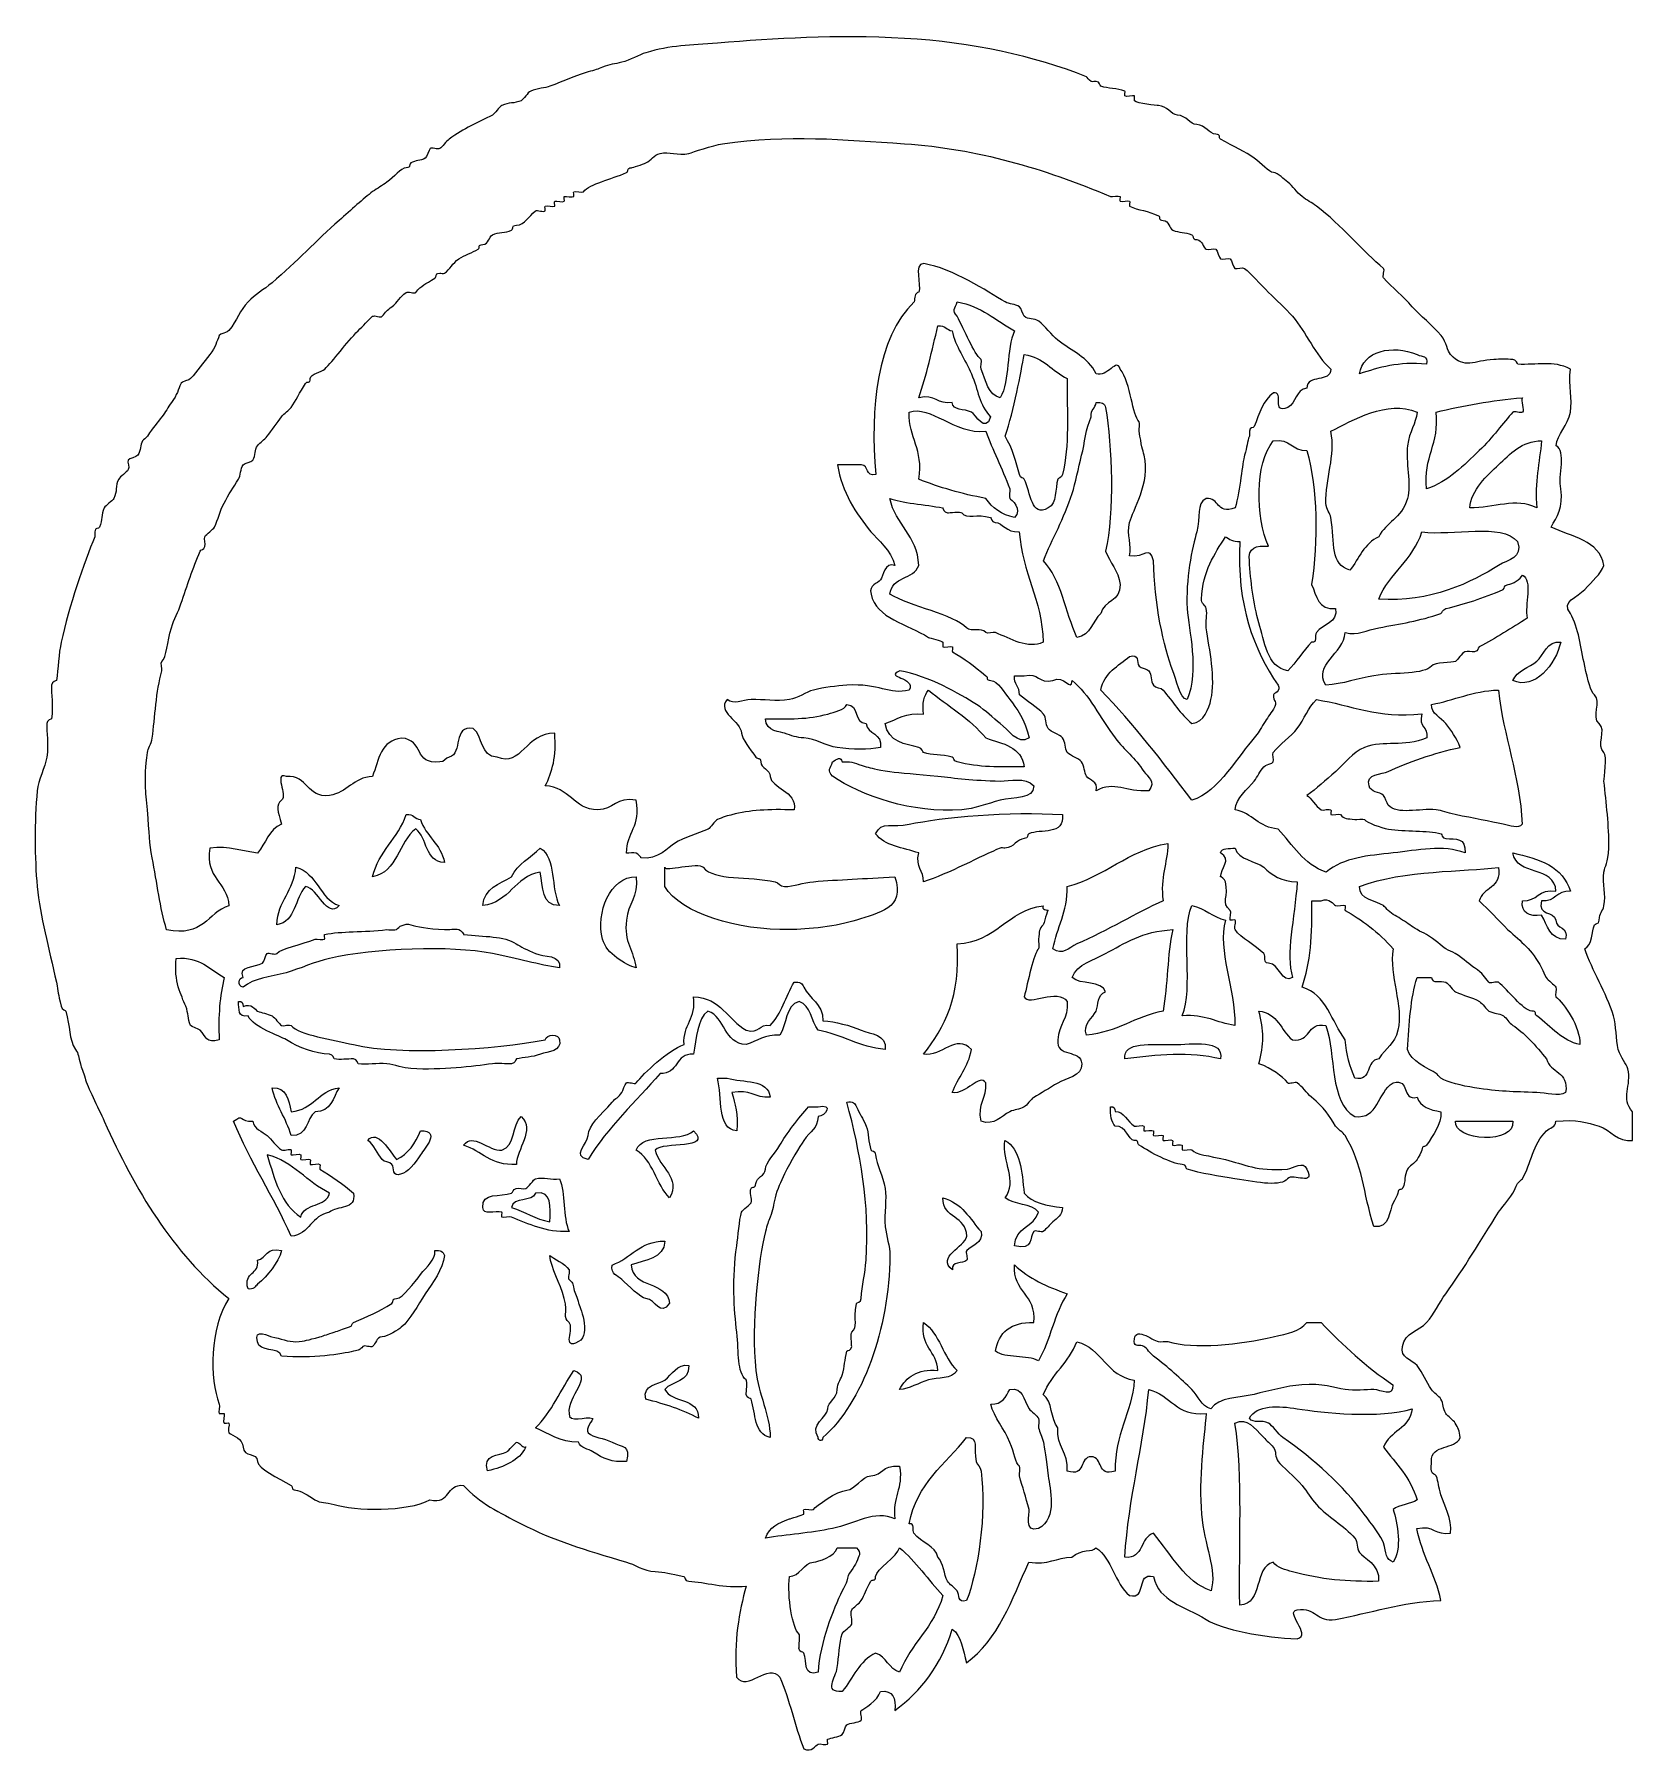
# Model space of a CAD drawing. Header units: centimetres. Extents: x -0.53 to 0.53, y -0.57 to 0.57.
import ezdxf

# ---------------------------------------------------------------- set-up
doc = ezdxf.new("R2010")
doc.units = ezdxf.units.CM
doc.header["$MEASUREMENT"] = 0
doc.layers.add('Layer 1', color=7, linetype='Continuous')

msp = doc.modelspace()

# ---------------------------------------------------------------- linework, layer by layer
at = {"layer": 'Layer 1'}
for points, knots in [([(0.52933, -0.14465), (0.52933, -0.151), (0.52933, -0.15732), (0.52933, -0.1637), (0.52933, -0.1637), (0.51936, -0.16494), (0.51472, -0.15661), (0.5071, -0.1542), (0.5071, -0.1542), (0.49924, -0.15166), (0.49189, -0.14965), (0.47852, -0.15102), (0.47852, -0.15102), (0.47836, -0.15509), (0.47431, -0.15525), (0.47217, -0.15734), (0.47217, -0.15734), (0.46331, -0.16599), (0.46201, -0.17904), (0.45627, -0.18909), (0.45627, -0.18909), (0.45587, -0.1898), (0.45399, -0.19084), (0.45312, -0.19227), (0.45312, -0.19227), (0.45166, -0.19452), (0.45124, -0.1965), (0.44994, -0.19862), (0.44994, -0.19862), (0.44671, -0.20381), (0.44198, -0.20886), (0.44041, -0.21129), (0.44041, -0.21129), (0.42821, -0.23045), (0.41781, -0.24836), (0.40548, -0.26527), (0.40548, -0.26527), (0.40106, -0.27133), (0.39786, -0.27884), (0.39281, -0.28435), (0.39281, -0.28435), (0.38773, -0.28985), (0.37826, -0.29096), (0.37691, -0.30023), (0.37691, -0.30023), (0.37461, -0.30774), (0.38323, -0.30896), (0.38644, -0.31293), (0.38644, -0.31293), (0.39051, -0.31796), (0.39231, -0.32357), (0.39597, -0.32881), (0.39597, -0.32881), (0.39737, -0.33082), (0.40094, -0.33291), (0.40229, -0.33516), (0.40229, -0.33516), (0.4042, -0.33818), (0.40343, -0.3413), (0.40547, -0.34466), (0.40547, -0.34466), (0.40663, -0.34654), (0.41052, -0.34892), (0.41182, -0.35101), (0.41182, -0.35101), (0.41367, -0.354), (0.41457, -0.35622), (0.415, -0.36054), (0.415, -0.36054), (0.41185, -0.36903), (0.39566, -0.36446), (0.39595, -0.37642), (0.39595, -0.37642), (0.39635, -0.37843), (0.39542, -0.38079), (0.39595, -0.38277), (0.39595, -0.38277), (0.39659, -0.38539), (0.3987, -0.38491), (0.39913, -0.38595), (0.39913, -0.38595), (0.4009, -0.39032), (0.40043, -0.39278), (0.40228, -0.39862), (0.40228, -0.39862), (0.40466, -0.40595), (0.40964, -0.41399), (0.40863, -0.42402), (0.40863, -0.42402), (0.3986, -0.42558), (0.39741, -0.4183), (0.3864, -0.42084), (0.3864, -0.42084), (0.38973, -0.43867), (0.39854, -0.45106), (0.40228, -0.46849), (0.40228, -0.46849), (0.37595, -0.46965), (0.3555, -0.47675), (0.33243, -0.48116), (0.33243, -0.48116), (0.31978, -0.48322), (0.31968, -0.47277), (0.30703, -0.47481), (0.30703, -0.47481), (0.29835, -0.47574), (0.31706, -0.49161), (0.30703, -0.49389), (0.30703, -0.49389), (0.28549, -0.49352), (0.25686, -0.48765), (0.2467, -0.48119), (0.2467, -0.48119), (0.2317, -0.47161), (0.21564, -0.46971), (0.2118, -0.45261), (0.2118, -0.45261), (0.19966, -0.44999), (0.20804, -0.46793), (0.1959, -0.46531), (0.1959, -0.46531), (0.18606, -0.45716), (0.18431, -0.44094), (0.17367, -0.43356), (0.17367, -0.43356), (0.17137, -0.43692), (0.16412, -0.43393), (0.15779, -0.43991), (0.15779, -0.43991), (0.14731, -0.44004), (0.14197, -0.44525), (0.12921, -0.44309), (0.12921, -0.44309), (0.11799, -0.46788), (0.10892, -0.49476), (0.08791, -0.50977), (0.08791, -0.50977), (0.08545, -0.50162), (0.08476, -0.49175), (0.07841, -0.48754), (0.07841, -0.48754), (0.07124, -0.51109), (0.05804, -0.52858), (0.04031, -0.54152), (0.04031, -0.54152), (0.04121, -0.53324), (0.03915, -0.52784), (0.03081, -0.52882), (0.03081, -0.52882), (0.02917, -0.53501), (0.01986, -0.54012), (0.01811, -0.54152), (0.01811, -0.54152), (0.01703, -0.54239), (0.01912, -0.54689), (0.01811, -0.54787), (0.01811, -0.54787), (0.0162, -0.5497), (0.01054, -0.54948), (0.00858, -0.55105), (0.00858, -0.55105), (0.00702, -0.55229), (0.00707, -0.5561), (0.0054, -0.55737), (0.0054, -0.55737), (0.00307, -0.55912), (-0.00203, -0.55935), (-0.00413, -0.56055), (-0.00413, -0.56055), (-0.00458, -0.56081), (-0.00379, -0.5633), (-0.00413, -0.56373), (-0.00413, -0.56373), (-0.00487, -0.56466), (-0.00934, -0.5632), (-0.01048, -0.56373), (-0.01048, -0.56373), (-0.01233, -0.56458), (-0.01448, -0.56937), (-0.02001, -0.56691), (-0.02001, -0.56691), (-0.02588, -0.55162), (-0.02935, -0.53392), (-0.03589, -0.51928), (-0.03589, -0.51928), (-0.04343, -0.50925), (-0.05727, -0.52965), (-0.06447, -0.51928), (-0.06447, -0.51928), (-0.0663, -0.4952), (-0.06299, -0.47629), (-0.05812, -0.45895), (-0.05812, -0.45895), (-0.07235, -0.46062), (-0.08572, -0.45633), (-0.09622, -0.45577), (-0.09622, -0.45577), (-0.09897, -0.45564), (-0.09881, -0.45273), (-0.0994, -0.45259), (-0.0994, -0.45259), (-0.10853, -0.45058), (-0.11221, -0.44979), (-0.11845, -0.44941), (-0.11845, -0.44941), (-0.12591, -0.44899), (-0.13276, -0.44444), (-0.1375, -0.44309), (-0.1375, -0.44309), (-0.16531, -0.43502), (-0.186, -0.42872), (-0.20735, -0.41769), (-0.20735, -0.41769), (-0.22098, -0.41063), (-0.23537, -0.40367), (-0.24545, -0.39229), (-0.24545, -0.39229), (-0.25725, -0.39107), (-0.25376, -0.40512), (-0.26768, -0.40179), (-0.26768, -0.40179), (-0.28276, -0.4101), (-0.31771, -0.40904), (-0.33118, -0.40497), (-0.33118, -0.40497), (-0.33697, -0.40322), (-0.33994, -0.40433), (-0.34388, -0.40179), (-0.34388, -0.40179), (-0.34814, -0.39906), (-0.3538, -0.3956), (-0.35658, -0.39544), (-0.35658, -0.39544), (-0.3602, -0.39525), (-0.35804, -0.39332), (-0.35976, -0.39229), (-0.35976, -0.39229), (-0.36828, -0.38718), (-0.38175, -0.38136), (-0.38199, -0.37639), (-0.38199, -0.37639), (-0.38233, -0.36999), (-0.39114, -0.37385), (-0.39152, -0.36686), (-0.39152, -0.36686), (-0.39174, -0.36108), (-0.39833, -0.35952), (-0.40095, -0.35737), (-0.40095, -0.35737), (-0.40188, -0.35663), (-0.40039, -0.35218), (-0.40095, -0.35102), (-0.40095, -0.35102), (-0.40114, -0.35062), (-0.40375, -0.35134), (-0.40413, -0.35102), (-0.40413, -0.35102), (-0.40503, -0.35028), (-0.40363, -0.34583), (-0.40413, -0.34467), (-0.40413, -0.34467), (-0.40429, -0.3443), (-0.40693, -0.34499), (-0.40731, -0.34467), (-0.40731, -0.34467), (-0.40818, -0.34398), (-0.40686, -0.33946), (-0.40731, -0.33835), (-0.40731, -0.33835), (-0.41397, -0.32163), (-0.4137, -0.28789), (-0.40095, -0.26847), (-0.40095, -0.26847), (-0.43812, -0.23852), (-0.46323, -0.19627), (-0.4835, -0.15102), (-0.4835, -0.15102), (-0.48773, -0.1416), (-0.49482, -0.12797), (-0.4962, -0.12244), (-0.4962, -0.12244), (-0.49723, -0.11837), (-0.49869, -0.11569), (-0.49938, -0.11291), (-0.49938, -0.11291), (-0.50049, -0.10839), (-0.50049, -0.10645), (-0.50256, -0.10338), (-0.50256, -0.10338), (-0.50714, -0.0965), (-0.50613, -0.08809), (-0.50891, -0.07798), (-0.50891, -0.07798), (-0.50912, -0.07724), (-0.51145, -0.07734), (-0.51209, -0.07483), (-0.51209, -0.07483), (-0.51442, -0.06552), (-0.51378, -0.06599), (-0.51527, -0.05893), (-0.51527, -0.05893), (-0.52016, -0.03565), (-0.52609, -0.01567), (-0.52797, 0.00457), (-0.52797, 0.00457), (-0.52974, 0.02357), (-0.52985, 0.04738), (-0.52797, 0.06807), (-0.52797, 0.06807), (-0.52733, 0.07521), (-0.52265, 0.0835), (-0.52162, 0.0903), (-0.52162, 0.0903), (-0.5203, 0.099), (-0.52191, 0.1071), (-0.52162, 0.11253), (-0.52162, 0.11253), (-0.52151, 0.11488), (-0.51847, 0.1156), (-0.51844, 0.11571), (-0.51844, 0.11571), (-0.51722, 0.12447), (-0.51873, 0.13246), (-0.51844, 0.13794), (-0.51844, 0.13794), (-0.51831, 0.14043), (-0.51532, 0.14085), (-0.51526, 0.14112), (-0.51526, 0.14112), (-0.51402, 0.14877), (-0.5137, 0.15895), (-0.51208, 0.16652), (-0.51208, 0.16652), (-0.507, 0.19012), (-0.49671, 0.21925), (-0.48985, 0.23637), (-0.48985, 0.23637), (-0.48953, 0.23716), (-0.48988, 0.2387), (-0.48985, 0.23955), (-0.48985, 0.23955), (-0.48966, 0.24291), (-0.48723, 0.24135), (-0.48667, 0.24273), (-0.48667, 0.24273), (-0.48469, 0.24757), (-0.48561, 0.25085), (-0.48349, 0.25543), (-0.48349, 0.25543), (-0.48275, 0.25707), (-0.47812, 0.25988), (-0.47714, 0.26178), (-0.47714, 0.26178), (-0.47486, 0.26623), (-0.47624, 0.27017), (-0.47396, 0.27448), (-0.47396, 0.27448), (-0.47303, 0.27623), (-0.46877, 0.27885), (-0.46761, 0.28083), (-0.46761, 0.28083), (-0.46668, 0.28242), (-0.46838, 0.28549), (-0.46761, 0.28718), (-0.46761, 0.28718), (-0.46713, 0.28826), (-0.46203, 0.28909), (-0.46126, 0.29036), (-0.46126, 0.29036), (-0.45938, 0.29343), (-0.45962, 0.29732), (-0.45808, 0.29989), (-0.45808, 0.29989), (-0.45758, 0.30071), (-0.45586, 0.30156), (-0.4549, 0.30307), (-0.4549, 0.30307), (-0.4513, 0.30873), (-0.44823, 0.31207), (-0.44537, 0.31577), (-0.44537, 0.31577), (-0.44291, 0.319), (-0.4414, 0.32209), (-0.43902, 0.3253), (-0.43902, 0.3253), (-0.43502, 0.33064), (-0.43463, 0.33363), (-0.43267, 0.338), (-0.43267, 0.338), (-0.43227, 0.33885), (-0.42709, 0.34028), (-0.42632, 0.34118), (-0.42632, 0.34118), (-0.42201, 0.34615), (-0.4178, 0.35174), (-0.41362, 0.35706), (-0.41362, 0.35706), (-0.40949, 0.3623), (-0.4092, 0.36545), (-0.40727, 0.36976), (-0.40727, 0.36976), (-0.40685, 0.37069), (-0.40171, 0.37193), (-0.40092, 0.37294), (-0.40092, 0.37294), (-0.39563, 0.37979), (-0.39351, 0.38657), (-0.38822, 0.39199), (-0.38822, 0.39199), (-0.38359, 0.39675), (-0.37793, 0.39998), (-0.37234, 0.40469), (-0.37234, 0.40469), (-0.35583, 0.41863), (-0.343, 0.43263), (-0.32789, 0.44597), (-0.32789, 0.44597), (-0.31995, 0.45298), (-0.3118, 0.46042), (-0.30566, 0.46502), (-0.30566, 0.46502), (-0.30242, 0.46741), (-0.2994, 0.46892), (-0.29617, 0.4713), (-0.29617, 0.4713), (-0.29154, 0.47474), (-0.28704, 0.48064), (-0.28347, 0.48083), (-0.28347, 0.48083), (-0.27979, 0.48102), (-0.28209, 0.48276), (-0.28029, 0.48401), (-0.28029, 0.48401), (-0.27733, 0.48607), (-0.27415, 0.48512), (-0.27076, 0.48719), (-0.27076, 0.48719), (-0.26981, 0.48777), (-0.26838, 0.49259), (-0.26758, 0.49354), (-0.26758, 0.49354), (-0.26676, 0.49457), (-0.26239, 0.4928), (-0.26123, 0.49354), (-0.26123, 0.49354), (-0.25943, 0.4947), (-0.25705, 0.49828), (-0.25488, 0.49989), (-0.25488, 0.49989), (-0.24528, 0.50709), (-0.23596, 0.5105), (-0.2263, 0.51577), (-0.2263, 0.51577), (-0.2245, 0.51675), (-0.22204, 0.52106), (-0.21995, 0.52212), (-0.21995, 0.52212), (-0.21548, 0.5244), (-0.21169, 0.5232), (-0.20725, 0.5253), (-0.20725, 0.5253), (-0.20561, 0.52607), (-0.20288, 0.53078), (-0.2009, 0.53165), (-0.2009, 0.53165), (-0.19653, 0.53356), (-0.1913, 0.53361), (-0.1882, 0.53483), (-0.1882, 0.53483), (-0.18029, 0.53798), (-0.16687, 0.54332), (-0.1628, 0.54436), (-0.1628, 0.54436), (-0.15838, 0.54547), (-0.15642, 0.54627), (-0.15327, 0.54754), (-0.15327, 0.54754), (-0.14843, 0.54947), (-0.14549, 0.5495), (-0.14057, 0.55072), (-0.14057, 0.55072), (-0.1352, 0.55207), (-0.12869, 0.55585), (-0.12469, 0.55707), (-0.12469, 0.55707), (-0.10818, 0.5621), (-0.09522, 0.56199), (-0.07706, 0.56342), (-0.07706, 0.56342), (-0.03875, 0.56646), (0.00038, 0.56924), (0.04677, 0.5666), (0.04677, 0.5666), (0.09188, 0.56403), (0.13244, 0.55485), (0.16742, 0.5412), (0.16742, 0.5412), (0.16819, 0.54091), (0.16853, 0.53887), (0.1706, 0.53802), (0.1706, 0.53802), (0.17137, 0.5377), (0.17293, 0.53805), (0.17378, 0.53802), (0.17378, 0.53802), (0.17696, 0.53786), (0.17579, 0.53524), (0.17696, 0.53484), (0.17696, 0.53484), (0.18178, 0.53317), (0.18749, 0.53376), (0.19284, 0.53166), (0.19284, 0.53166), (0.19321, 0.53153), (0.19258, 0.52883), (0.19284, 0.52848), (0.19284, 0.52848), (0.19361, 0.52755), (0.19805, 0.52904), (0.19919, 0.52848), (0.19919, 0.52848), (0.19959, 0.52829), (0.19887, 0.52568), (0.19919, 0.5253), (0.19919, 0.5253), (0.20088, 0.52318), (0.21387, 0.52218), (0.21509, 0.52212), (0.21509, 0.52212), (0.22091, 0.5218), (0.22321, 0.51601), (0.22776, 0.51577), (0.22776, 0.51577), (0.23361, 0.51548), (0.23588, 0.50966), (0.24046, 0.50942), (0.24046, 0.50942), (0.24628, 0.5091), (0.24858, 0.50331), (0.25313, 0.50307), (0.25313, 0.50307), (0.25675, 0.50288), (0.25461, 0.50087), (0.25631, 0.49989), (0.25631, 0.49989), (0.26494, 0.49486), (0.27306, 0.49132), (0.27854, 0.48719), (0.27854, 0.48719), (0.28288, 0.48391), (0.28857, 0.47782), (0.29124, 0.47766), (0.29124, 0.47766), (0.29449, 0.4775), (0.29836, 0.47308), (0.30074, 0.47131), (0.30074, 0.47131), (0.30452, 0.46856), (0.30664, 0.4647), (0.31027, 0.46178), (0.31027, 0.46178), (0.31339, 0.45929), (0.31662, 0.45781), (0.3198, 0.45543), (0.3198, 0.45543), (0.33597, 0.44321), (0.35115, 0.42487), (0.36425, 0.41415), (0.36425, 0.41415), (0.36531, 0.41328), (0.36332, 0.40886), (0.36425, 0.4078), (0.36425, 0.4078), (0.37004, 0.40126), (0.37721, 0.39571), (0.3833, 0.38875), (0.3833, 0.38875), (0.38862, 0.38266), (0.39648, 0.37666), (0.40235, 0.3697), (0.40235, 0.3697), (0.4065, 0.36478), (0.40629, 0.35965), (0.4087, 0.357), (0.4087, 0.357), (0.4178, 0.34708), (0.42428, 0.35311), (0.43728, 0.35382), (0.43728, 0.35382), (0.44141, 0.35403), (0.44583, 0.35403), (0.44998, 0.35382), (0.44998, 0.35382), (0.45194, 0.35371), (0.45355, 0.35062), (0.45316, 0.35064), (0.45316, 0.35064), (0.4656, 0.34993), (0.47655, 0.35342), (0.48806, 0.34746), (0.48806, 0.34746), (0.48695, 0.336), (0.48967, 0.32764), (0.48806, 0.31888), (0.48806, 0.31888), (0.48647, 0.31018), (0.47938, 0.30425), (0.47856, 0.29665), (0.47856, 0.29665), (0.48573, 0.29326), (0.47975, 0.2767), (0.48171, 0.26807), (0.48171, 0.26807), (0.48356, 0.25563), (0.47898, 0.24963), (0.47539, 0.24267), (0.47539, 0.24267), (0.48888, 0.23606), (0.50725, 0.23431), (0.51029, 0.21727), (0.51029, 0.21727), (0.50825, 0.21163), (0.50254, 0.20679), (0.49762, 0.20139), (0.49762, 0.20139), (0.49275, 0.19607), (0.48164, 0.19369), (0.48809, 0.18551), (0.48809, 0.18551), (0.4937, 0.17561), (0.49476, 0.16321), (0.49762, 0.15058), (0.49762, 0.15058), (0.49976, 0.14113), (0.50164, 0.13343), (0.50397, 0.13153), (0.50397, 0.13153), (0.50908, 0.12735), (0.5018, 0.11685), (0.50715, 0.11248), (0.50715, 0.11248), (0.51226, 0.10827), (0.50498, 0.0978), (0.5103, 0.09343), (0.5103, 0.09343), (0.51279, 0.09142), (0.51014, 0.07613), (0.5103, 0.07438), (0.5103, 0.07438), (0.51178, 0.05977), (0.51385, 0.04491), (0.51348, 0.02993), (0.51348, 0.02993), (0.51324, 0.02006), (0.51081, 0.01816), (0.5103, 0.01405), (0.5103, 0.01405), (0.50935, 0.00624), (0.51186, -0.00093), (0.5103, -0.00818), (0.5103, -0.00818), (0.50943, -0.01228), (0.50742, -0.0126), (0.50715, -0.01771), (0.50715, -0.01771), (0.50696, -0.02104), (0.50448, -0.01954), (0.50397, -0.02089), (0.50397, -0.02089), (0.50217, -0.02541), (0.50275, -0.03412), (0.49762, -0.03677), (0.49762, -0.03677), (0.50259, -0.05127), (0.51164, -0.06542), (0.51667, -0.08122), (0.51667, -0.08122), (0.51868, -0.08752), (0.51797, -0.09654), (0.51985, -0.10345), (0.51985, -0.10345), (0.52146, -0.10938), (0.52538, -0.1129), (0.5262, -0.11615), (0.5262, -0.11615), (0.52893, -0.12716), (0.5212, -0.13586), (0.52933, -0.14465)], [0, 0, 0, 0, 0.0057803, 0.0057803, 0.0057803, 0.0057803, 0.0115607, 0.0115607, 0.0115607, 0.0115607, 0.017341, 0.017341, 0.017341, 0.017341, 0.0231214, 0.0231214, 0.0231214, 0.0231214, 0.0289017, 0.0289017, 0.0289017, 0.0289017, 0.0346821, 0.0346821, 0.0346821, 0.0346821, 0.0404624, 0.0404624, 0.0404624, 0.0404624, 0.0462428, 0.0462428, 0.0462428, 0.0462428, 0.0520231, 0.0520231, 0.0520231, 0.0520231, 0.0578035, 0.0578035, 0.0578035, 0.0578035, 0.0635838, 0.0635838, 0.0635838, 0.0635838, 0.0693642, 0.0693642, 0.0693642, 0.0693642, 0.0751445, 0.0751445, 0.0751445, 0.0751445, 0.0809249, 0.0809249, 0.0809249, 0.0809249, 0.0867052, 0.0867052, 0.0867052, 0.0867052, 0.0924855, 0.0924855, 0.0924855, 0.0924855, 0.0982659, 0.0982659, 0.0982659, 0.0982659, 0.1040462, 0.1040462, 0.1040462, 0.1040462, 0.1098266, 0.1098266, 0.1098266, 0.1098266, 0.1156069, 0.1156069, 0.1156069, 0.1156069, 0.1213873, 0.1213873, 0.1213873, 0.1213873, 0.1271676, 0.1271676, 0.1271676, 0.1271676, 0.132948, 0.132948, 0.132948, 0.132948, 0.1387283, 0.1387283, 0.1387283, 0.1387283, 0.1445087, 0.1445087, 0.1445087, 0.1445087, 0.150289, 0.150289, 0.150289, 0.150289, 0.1560694, 0.1560694, 0.1560694, 0.1560694, 0.1618497, 0.1618497, 0.1618497, 0.1618497, 0.1676301, 0.1676301, 0.1676301, 0.1676301, 0.1734104, 0.1734104, 0.1734104, 0.1734104, 0.1791908, 0.1791908, 0.1791908, 0.1791908, 0.1849711, 0.1849711, 0.1849711, 0.1849711, 0.1907514, 0.1907514, 0.1907514, 0.1907514, 0.1965318, 0.1965318, 0.1965318, 0.1965318, 0.2023121, 0.2023121, 0.2023121, 0.2023121, 0.2080925, 0.2080925, 0.2080925, 0.2080925, 0.2138728, 0.2138728, 0.2138728, 0.2138728, 0.2196532, 0.2196532, 0.2196532, 0.2196532, 0.2254335, 0.2254335, 0.2254335, 0.2254335, 0.2312139, 0.2312139, 0.2312139, 0.2312139, 0.2369942, 0.2369942, 0.2369942, 0.2369942, 0.2427746, 0.2427746, 0.2427746, 0.2427746, 0.2485549, 0.2485549, 0.2485549, 0.2485549, 0.2543353, 0.2543353, 0.2543353, 0.2543353, 0.2601156, 0.2601156, 0.2601156, 0.2601156, 0.265896, 0.265896, 0.265896, 0.265896, 0.2716763, 0.2716763, 0.2716763, 0.2716763, 0.2774566, 0.2774566, 0.2774566, 0.2774566, 0.283237, 0.283237, 0.283237, 0.283237, 0.2890173, 0.2890173, 0.2890173, 0.2890173, 0.2947977, 0.2947977, 0.2947977, 0.2947977, 0.300578, 0.300578, 0.300578, 0.300578, 0.3063584, 0.3063584, 0.3063584, 0.3063584, 0.3121387, 0.3121387, 0.3121387, 0.3121387, 0.3179191, 0.3179191, 0.3179191, 0.3179191, 0.3236994, 0.3236994, 0.3236994, 0.3236994, 0.3294798, 0.3294798, 0.3294798, 0.3294798, 0.3352601, 0.3352601, 0.3352601, 0.3352601, 0.3410405, 0.3410405, 0.3410405, 0.3410405, 0.3468208, 0.3468208, 0.3468208, 0.3468208, 0.3526012, 0.3526012, 0.3526012, 0.3526012, 0.3583815, 0.3583815, 0.3583815, 0.3583815, 0.3641618, 0.3641618, 0.3641618, 0.3641618, 0.3699422, 0.3699422, 0.3699422, 0.3699422, 0.3757225, 0.3757225, 0.3757225, 0.3757225, 0.3815029, 0.3815029, 0.3815029, 0.3815029, 0.3872832, 0.3872832, 0.3872832, 0.3872832, 0.3930636, 0.3930636, 0.3930636, 0.3930636, 0.3988439, 0.3988439, 0.3988439, 0.3988439, 0.4046243, 0.4046243, 0.4046243, 0.4046243, 0.4104046, 0.4104046, 0.4104046, 0.4104046, 0.416185, 0.416185, 0.416185, 0.416185, 0.4219653, 0.4219653, 0.4219653, 0.4219653, 0.4277457, 0.4277457, 0.4277457, 0.4277457, 0.433526, 0.433526, 0.433526, 0.433526, 0.4393064, 0.4393064, 0.4393064, 0.4393064, 0.4450867, 0.4450867, 0.4450867, 0.4450867, 0.4508671, 0.4508671, 0.4508671, 0.4508671, 0.4566474, 0.4566474, 0.4566474, 0.4566474, 0.4624277, 0.4624277, 0.4624277, 0.4624277, 0.4682081, 0.4682081, 0.4682081, 0.4682081, 0.4739884, 0.4739884, 0.4739884, 0.4739884, 0.4797688, 0.4797688, 0.4797688, 0.4797688, 0.4855491, 0.4855491, 0.4855491, 0.4855491, 0.4913295, 0.4913295, 0.4913295, 0.4913295, 0.4971098, 0.4971098, 0.4971098, 0.4971098, 0.5028902, 0.5028902, 0.5028902, 0.5028902, 0.5086705, 0.5086705, 0.5086705, 0.5086705, 0.5144509, 0.5144509, 0.5144509, 0.5144509, 0.5202312, 0.5202312, 0.5202312, 0.5202312, 0.5260116, 0.5260116, 0.5260116, 0.5260116, 0.5317919, 0.5317919, 0.5317919, 0.5317919, 0.5375723, 0.5375723, 0.5375723, 0.5375723, 0.5433526, 0.5433526, 0.5433526, 0.5433526, 0.5491329, 0.5491329, 0.5491329, 0.5491329, 0.5549133, 0.5549133, 0.5549133, 0.5549133, 0.5606936, 0.5606936, 0.5606936, 0.5606936, 0.566474, 0.566474, 0.566474, 0.566474, 0.5722543, 0.5722543, 0.5722543, 0.5722543, 0.5780347, 0.5780347, 0.5780347, 0.5780347, 0.583815, 0.583815, 0.583815, 0.583815, 0.5895954, 0.5895954, 0.5895954, 0.5895954, 0.5953757, 0.5953757, 0.5953757, 0.5953757, 0.6011561, 0.6011561, 0.6011561, 0.6011561, 0.6069364, 0.6069364, 0.6069364, 0.6069364, 0.6127168, 0.6127168, 0.6127168, 0.6127168, 0.6184971, 0.6184971, 0.6184971, 0.6184971, 0.6242775, 0.6242775, 0.6242775, 0.6242775, 0.6300578, 0.6300578, 0.6300578, 0.6300578, 0.6358382, 0.6358382, 0.6358382, 0.6358382, 0.6416185, 0.6416185, 0.6416185, 0.6416185, 0.6473988, 0.6473988, 0.6473988, 0.6473988, 0.6531792, 0.6531792, 0.6531792, 0.6531792, 0.6589595, 0.6589595, 0.6589595, 0.6589595, 0.6647399, 0.6647399, 0.6647399, 0.6647399, 0.6705202, 0.6705202, 0.6705202, 0.6705202, 0.6763006, 0.6763006, 0.6763006, 0.6763006, 0.6820809, 0.6820809, 0.6820809, 0.6820809, 0.6878613, 0.6878613, 0.6878613, 0.6878613, 0.6936416, 0.6936416, 0.6936416, 0.6936416, 0.699422, 0.699422, 0.699422, 0.699422, 0.7052023, 0.7052023, 0.7052023, 0.7052023, 0.7109827, 0.7109827, 0.7109827, 0.7109827, 0.716763, 0.716763, 0.716763, 0.716763, 0.7225434, 0.7225434, 0.7225434, 0.7225434, 0.7283237, 0.7283237, 0.7283237, 0.7283237, 0.734104, 0.734104, 0.734104, 0.734104, 0.7398844, 0.7398844, 0.7398844, 0.7398844, 0.7456647, 0.7456647, 0.7456647, 0.7456647, 0.7514451, 0.7514451, 0.7514451, 0.7514451, 0.7572254, 0.7572254, 0.7572254, 0.7572254, 0.7630058, 0.7630058, 0.7630058, 0.7630058, 0.7687861, 0.7687861, 0.7687861, 0.7687861, 0.7745665, 0.7745665, 0.7745665, 0.7745665, 0.7803468, 0.7803468, 0.7803468, 0.7803468, 0.7861272, 0.7861272, 0.7861272, 0.7861272, 0.7919075, 0.7919075, 0.7919075, 0.7919075, 0.7976879, 0.7976879, 0.7976879, 0.7976879, 0.8034682, 0.8034682, 0.8034682, 0.8034682, 0.8092486, 0.8092486, 0.8092486, 0.8092486, 0.8150289, 0.8150289, 0.8150289, 0.8150289, 0.8208092, 0.8208092, 0.8208092, 0.8208092, 0.8265896, 0.8265896, 0.8265896, 0.8265896, 0.8323699, 0.8323699, 0.8323699, 0.8323699, 0.8381503, 0.8381503, 0.8381503, 0.8381503, 0.8439306, 0.8439306, 0.8439306, 0.8439306, 0.849711, 0.849711, 0.849711, 0.849711, 0.8554913, 0.8554913, 0.8554913, 0.8554913, 0.8612717, 0.8612717, 0.8612717, 0.8612717, 0.867052, 0.867052, 0.867052, 0.867052, 0.8728324, 0.8728324, 0.8728324, 0.8728324, 0.8786127, 0.8786127, 0.8786127, 0.8786127, 0.8843931, 0.8843931, 0.8843931, 0.8843931, 0.8901734, 0.8901734, 0.8901734, 0.8901734, 0.8959538, 0.8959538, 0.8959538, 0.8959538, 0.9017341, 0.9017341, 0.9017341, 0.9017341, 0.9075145, 0.9075145, 0.9075145, 0.9075145, 0.9132948, 0.9132948, 0.9132948, 0.9132948, 0.9190751, 0.9190751, 0.9190751, 0.9190751, 0.9248555, 0.9248555, 0.9248555, 0.9248555, 0.9306358, 0.9306358, 0.9306358, 0.9306358, 0.9364162, 0.9364162, 0.9364162, 0.9364162, 0.9421965, 0.9421965, 0.9421965, 0.9421965, 0.9479769, 0.9479769, 0.9479769, 0.9479769, 0.9537572, 0.9537572, 0.9537572, 0.9537572, 0.9595376, 0.9595376, 0.9595376, 0.9595376, 0.9653179, 0.9653179, 0.9653179, 0.9653179, 0.9710983, 0.9710983, 0.9710983, 0.9710983, 0.9768786, 0.9768786, 0.9768786, 0.9768786, 0.982659, 0.982659, 0.982659, 0.982659, 0.9884393, 0.9884393, 0.9884393, 0.9884393, 1, 1, 1, 1]), ([(0.3039, 0.3824), (0.29943, 0.38759), (0.29297, 0.39333), (0.28802, 0.39828), (0.28802, 0.39828), (0.28246, 0.40384), (0.27643, 0.41074), (0.27212, 0.41416), (0.27212, 0.41416), (0.27088, 0.41517), (0.26728, 0.4135), (0.2658, 0.41416), (0.2658, 0.41416), (0.26477, 0.41464), (0.26379, 0.41972), (0.26262, 0.42051), (0.26262, 0.42051), (0.26114, 0.42149), (0.25788, 0.41977), (0.25627, 0.42051), (0.25627, 0.42051), (0.25521, 0.42099), (0.25431, 0.42607), (0.25309, 0.42686), (0.25309, 0.42686), (0.25158, 0.42781), (0.24838, 0.42612), (0.24674, 0.42686), (0.24674, 0.42686), (0.24441, 0.42792), (0.24446, 0.433), (0.24042, 0.43321), (0.24042, 0.43321), (0.23693, 0.4334), (0.23878, 0.43564), (0.23724, 0.43639), (0.23724, 0.43639), (0.23258, 0.43859), (0.22906, 0.4375), (0.22454, 0.43957), (0.22454, 0.43957), (0.22221, 0.44063), (0.22226, 0.44571), (0.21819, 0.44592), (0.21819, 0.44592), (0.21472, 0.44611), (0.21655, 0.44835), (0.21504, 0.4491), (0.21504, 0.4491), (0.20816, 0.45235), (0.20176, 0.45262), (0.19596, 0.45545), (0.19596, 0.45545), (0.19556, 0.45564), (0.19628, 0.45823), (0.19596, 0.45863), (0.19596, 0.45863), (0.19522, 0.45956), (0.19077, 0.45807), (0.18964, 0.45863), (0.18964, 0.45863), (0.18922, 0.45882), (0.18993, 0.46143), (0.18964, 0.46181), (0.18964, 0.46181), (0.1889, 0.46271), (0.18443, 0.46133), (0.18329, 0.46181), (0.18329, 0.46181), (0.13807, 0.4807), (0.09561, 0.49337), (0.04677, 0.49674), (0.04677, 0.49674), (0.00576, 0.49954), (-0.02948, 0.50296), (-0.07388, 0.49674), (-0.07388, 0.49674), (-0.0802, 0.49584), (-0.09357, 0.49102), (-0.09611, 0.49039), (-0.09611, 0.49039), (-0.1037, 0.48848), (-0.10937, 0.492), (-0.11516, 0.49039), (-0.11516, 0.49039), (-0.11939, 0.48923), (-0.12098, 0.48594), (-0.12469, 0.48404), (-0.12469, 0.48404), (-0.12646, 0.48314), (-0.13353, 0.48089), (-0.13422, 0.48086), (-0.13422, 0.48086), (-0.13766, 0.48067), (-0.13591, 0.47835), (-0.1374, 0.47768), (-0.1374, 0.47768), (-0.1478, 0.47305), (-0.16153, 0.4704), (-0.16598, 0.46498), (-0.16598, 0.46498), (-0.16675, 0.46405), (-0.17117, 0.46554), (-0.17233, 0.46498), (-0.17233, 0.46498), (-0.17273, 0.46479), (-0.17201, 0.46218), (-0.17233, 0.4618), (-0.17233, 0.4618), (-0.1731, 0.46087), (-0.17752, 0.46236), (-0.17868, 0.4618), (-0.17868, 0.4618), (-0.17908, 0.46161), (-0.17836, 0.45902), (-0.17868, 0.45862), (-0.17868, 0.45862), (-0.17945, 0.45769), (-0.18387, 0.45918), (-0.18503, 0.45862), (-0.18503, 0.45862), (-0.18543, 0.45843), (-0.18471, 0.45582), (-0.18503, 0.45544), (-0.18503, 0.45544), (-0.18582, 0.45446), (-0.19022, 0.45608), (-0.19138, 0.45544), (-0.19138, 0.45544), (-0.19183, 0.4552), (-0.19104, 0.45269), (-0.19138, 0.45226), (-0.19138, 0.45226), (-0.19225, 0.4512), (-0.19659, 0.45311), (-0.19773, 0.45226), (-0.19773, 0.45226), (-0.20255, 0.44866), (-0.2045, 0.44305), (-0.21043, 0.44273), (-0.21043, 0.44273), (-0.21405, 0.44254), (-0.21191, 0.44053), (-0.21361, 0.43955), (-0.21361, 0.43955), (-0.21782, 0.43712), (-0.22221, 0.4387), (-0.22631, 0.43637), (-0.22631, 0.43637), (-0.22869, 0.43502), (-0.22853, 0.43026), (-0.23266, 0.43002), (-0.23266, 0.43002), (-0.23634, 0.42983), (-0.23409, 0.42798), (-0.23584, 0.42684), (-0.23584, 0.42684), (-0.23925, 0.42464), (-0.24497, 0.42287), (-0.24854, 0.42049), (-0.24854, 0.42049), (-0.25272, 0.41769), (-0.25439, 0.41343), (-0.25807, 0.41096), (-0.25807, 0.41096), (-0.25857, 0.41062), (-0.26061, 0.41099), (-0.26125, 0.41096), (-0.26125, 0.41096), (-0.26493, 0.41077), (-0.26265, 0.40892), (-0.26443, 0.40778), (-0.26443, 0.40778), (-0.27125, 0.40338), (-0.27318, 0.40309), (-0.27712, 0.39828), (-0.27712, 0.39828), (-0.27797, 0.39725), (-0.28231, 0.39907), (-0.28347, 0.39828), (-0.28347, 0.39828), (-0.28757, 0.39548), (-0.28903, 0.39161), (-0.293, 0.38875), (-0.293, 0.38875), (-0.29633, 0.38637), (-0.29684, 0.3855), (-0.29935, 0.3824), (-0.29935, 0.3824), (-0.30022, 0.38134), (-0.30459, 0.3833), (-0.3057, 0.3824), (-0.3057, 0.3824), (-0.30827, 0.38034), (-0.31226, 0.37584), (-0.31523, 0.37287), (-0.31523, 0.37287), (-0.32304, 0.36506), (-0.33187, 0.35268), (-0.33746, 0.34747), (-0.33746, 0.34747), (-0.33947, 0.34559), (-0.34683, 0.34437), (-0.34699, 0.34112), (-0.34699, 0.34112), (-0.34718, 0.33744), (-0.349, 0.33972), (-0.35017, 0.33794), (-0.35017, 0.33794), (-0.35419, 0.33188), (-0.35644, 0.3263), (-0.3597, 0.32206), (-0.3597, 0.32206), (-0.36137, 0.31986), (-0.36415, 0.31825), (-0.36605, 0.31571), (-0.36605, 0.31571), (-0.36888, 0.31192), (-0.3729, 0.30649), (-0.37555, 0.30303), (-0.37555, 0.30303), (-0.37751, 0.30046), (-0.38018, 0.29893), (-0.3819, 0.29668), (-0.3819, 0.29668), (-0.38407, 0.29388), (-0.38296, 0.29033), (-0.38508, 0.28715), (-0.38508, 0.28715), (-0.38603, 0.28572), (-0.39029, 0.28546), (-0.39143, 0.28397), (-0.39143, 0.28397), (-0.39328, 0.28151), (-0.39323, 0.27667), (-0.39461, 0.27444), (-0.39461, 0.27444), (-0.39784, 0.26925), (-0.40115, 0.26417), (-0.40414, 0.25856), (-0.40414, 0.25856), (-0.40687, 0.25345), (-0.40808, 0.24774), (-0.41049, 0.24268), (-0.41049, 0.24268), (-0.41128, 0.24101), (-0.41597, 0.23834), (-0.41684, 0.23633), (-0.41684, 0.23633), (-0.41758, 0.23458), (-0.41636, 0.23186), (-0.41684, 0.22998), (-0.41684, 0.22998), (-0.4175, 0.22733), (-0.41957, 0.22786), (-0.42002, 0.2268), (-0.42002, 0.2268), (-0.42484, 0.21534), (-0.42859, 0.20407), (-0.43272, 0.19187), (-0.43272, 0.19187), (-0.43452, 0.18653), (-0.43722, 0.18197), (-0.43907, 0.17599), (-0.43907, 0.17599), (-0.44185, 0.16691), (-0.44219, 0.15641), (-0.44542, 0.15376), (-0.44542, 0.15376), (-0.44621, 0.15312), (-0.44513, 0.14847), (-0.44542, 0.14741), (-0.44542, 0.14741), (-0.44918, 0.13413), (-0.45, 0.11635), (-0.45177, 0.10296), (-0.45177, 0.10296), (-0.45233, 0.09873), (-0.45463, 0.09611), (-0.45495, 0.09343), (-0.45495, 0.09343), (-0.4573, 0.07353), (-0.45611, 0.06837), (-0.45495, 0.05533), (-0.45495, 0.05533), (-0.45349, 0.03911), (-0.45376, 0.03369), (-0.45177, 0.02358), (-0.45177, 0.02358), (-0.44846, 0.00675), (-0.44674, -0.00949), (-0.44224, -0.02405), (-0.44224, -0.02405), (-0.41803, -0.02921), (-0.41517, -0.01302), (-0.40096, -0.00817), (-0.40096, -0.00817), (-0.40191, 0.00781), (-0.41684, 0.00982), (-0.41366, 0.02993), (-0.41366, 0.02993), (-0.40014, 0.03181), (-0.39268, 0.02765), (-0.38191, 0.02675), (-0.38191, 0.02675), (-0.37649, 0.03299), (-0.3745, 0.04263), (-0.36603, 0.0458), (-0.36603, 0.0458), (-0.36865, 0.05458), (-0.37008, 0.05837), (-0.36603, 0.06168), (-0.36603, 0.06168), (-0.3619, 0.06504), (-0.37156, 0.08047), (-0.36285, 0.07756), (-0.36285, 0.07756), (-0.3483, 0.07835), (-0.3497, 0.06319), (-0.33427, 0.06486), (-0.33427, 0.06486), (-0.32244, 0.06679), (-0.31871, 0.07682), (-0.30569, 0.07756), (-0.30569, 0.07756), (-0.30191, 0.08859), (-0.29987, 0.10137), (-0.28664, 0.10296), (-0.28664, 0.10296), (-0.27116, 0.10172), (-0.27876, 0.08521), (-0.26124, 0.08708), (-0.26124, 0.08708), (-0.25804, 0.08708), (-0.25746, 0.08965), (-0.25489, 0.09026), (-0.25489, 0.09026), (-0.24579, 0.0928), (-0.25291, 0.11156), (-0.23901, 0.10931), (-0.23901, 0.10931), (-0.23245, 0.10423), (-0.23446, 0.09058), (-0.22313, 0.09026), (-0.22313, 0.09026), (-0.20741, 0.08322), (-0.20382, 0.10666), (-0.18503, 0.10614), (-0.18503, 0.10614), (-0.18371, 0.09106), (-0.18656, 0.08018), (-0.19138, 0.07121), (-0.19138, 0.07121), (-0.1749, 0.07076), (-0.17304, 0.05568), (-0.15645, 0.05533), (-0.15645, 0.05533), (-0.14603, 0.05552), (-0.14431, 0.06435), (-0.13105, 0.06168), (-0.13105, 0.06168), (-0.12758, 0.04446), (-0.13745, 0.04057), (-0.1374, 0.02675), (-0.1374, 0.02675), (-0.13539, 0.02638), (-0.13303, 0.02725), (-0.13105, 0.02675), (-0.13105, 0.02675), (-0.12978, 0.02643), (-0.12716, 0.02347), (-0.12787, 0.02357), (-0.12787, 0.02357), (-0.11647, 0.02206), (-0.10938, 0.03061), (-0.10564, 0.0331), (-0.10564, 0.0331), (-0.09908, 0.03747), (-0.09056, 0.03908), (-0.08341, 0.04263), (-0.08341, 0.04263), (-0.08174, 0.04348), (-0.07902, 0.04792), (-0.07706, 0.04898), (-0.07706, 0.04898), (-0.07465, 0.05028), (-0.0692, 0.05171), (-0.06753, 0.05216), (-0.06753, 0.05216), (-0.05589, 0.05526), (-0.04337, 0.05586), (-0.02625, 0.05534), (-0.02625, 0.05534), (-0.02432, 0.06807), (-0.0417, 0.06963), (-0.04213, 0.07757), (-0.04213, 0.07757), (-0.04237, 0.08212), (-0.04827, 0.08289), (-0.04848, 0.0871), (-0.04848, 0.0871), (-0.04867, 0.0908), (-0.05039, 0.08848), (-0.05166, 0.09028), (-0.05166, 0.09028), (-0.05547, 0.09562), (-0.06097, 0.10216), (-0.06119, 0.10616), (-0.06119, 0.10616), (-0.06161, 0.11415), (-0.07794, 0.12021), (-0.07072, 0.12839), (-0.07072, 0.12839), (-0.06641, 0.12495), (-0.06061, 0.12818), (-0.05484, 0.12839), (-0.05484, 0.12839), (-0.04666, 0.12868), (-0.0383, 0.12715), (-0.02944, 0.12839), (-0.02944, 0.12839), (-0.02412, 0.12913), (-0.01835, 0.1335), (-0.01356, 0.13474), (-0.01356, 0.13474), (-0.0065, 0.13657), (0.00179, 0.13741), (0.00867, 0.13792), (0.00867, 0.13792), (0.02997, 0.13951), (0.03661, 0.13115), (0.04995, 0.13474), (0.04995, 0.13474), (0.05421, 0.14371), (0.03312, 0.1427), (0.0436, 0.14744), (0.0436, 0.14744), (0.06289, 0.14426), (0.08358, 0.13212), (0.0944, 0.12521), (0.0944, 0.12521), (0.10125, 0.12084), (0.10504, 0.11648), (0.1103, 0.11251), (0.1103, 0.11251), (0.11525, 0.10873), (0.12192, 0.09806), (0.12935, 0.10298), (0.12935, 0.10298), (0.12707, 0.11433), (0.12067, 0.12346), (0.11665, 0.12838), (0.11665, 0.12838), (0.11287, 0.13301), (0.10853, 0.14084), (0.10398, 0.14108), (0.10398, 0.14108), (0.10025, 0.14127), (0.10258, 0.1428), (0.1008, 0.14426), (0.1008, 0.14426), (0.09252, 0.15093), (0.08646, 0.15556), (0.07857, 0.16014), (0.07857, 0.16014), (0.07809, 0.1604), (0.07891, 0.16289), (0.07857, 0.16332), (0.07857, 0.16332), (0.0778, 0.16425), (0.07338, 0.16276), (0.07222, 0.16332), (0.07222, 0.16332), (0.07182, 0.16351), (0.07254, 0.16612), (0.07222, 0.1665), (0.07222, 0.1665), (0.07137, 0.16756), (0.06378, 0.16899), (0.06269, 0.16968), (0.06269, 0.16968), (0.04898, 0.17844), (0.02798, 0.18217), (0.02462, 0.19826), (0.02462, 0.19826), (0.02309, 0.20477), (0.02885, 0.20503), (0.03097, 0.20779), (0.03097, 0.20779), (0.03261, 0.20993), (0.0337, 0.21996), (0.04047, 0.21732), (0.04047, 0.21732), (0.03806, 0.22727), (0.02872, 0.23452), (0.02459, 0.23955), (0.02459, 0.23955), (0.01462, 0.25172), (0.0053, 0.2659), (0.00236, 0.284), (0.00236, 0.284), (0.00765, 0.284), (0.01294, 0.284), (0.01824, 0.284), (0.01824, 0.284), (0.02324, 0.28371), (0.02073, 0.2759), (0.02777, 0.27765), (0.02777, 0.27765), (0.02396, 0.32128), (0.02843, 0.36814), (0.05317, 0.39195), (0.05317, 0.39195), (0.05386, 0.39441), (0.05325, 0.39819), (0.05635, 0.3983), (0.05635, 0.3983), (0.05815, 0.40388), (0.05249, 0.41695), (0.0595, 0.41735), (0.0595, 0.41735), (0.07916, 0.41415), (0.10128, 0.39901), (0.11348, 0.39195), (0.11348, 0.39195), (0.11644, 0.39023), (0.11986, 0.39081), (0.12301, 0.38877), (0.12301, 0.38877), (0.12425, 0.38798), (0.12499, 0.38353), (0.12619, 0.38242), (0.12619, 0.38242), (0.12873, 0.38007), (0.13278, 0.38141), (0.13572, 0.37924), (0.13572, 0.37924), (0.13987, 0.37617), (0.14432, 0.36977), (0.14839, 0.36654), (0.14839, 0.36654), (0.15749, 0.35937), (0.16837, 0.35545), (0.17379, 0.34431), (0.17379, 0.34431), (0.1812, 0.34158), (0.1875, 0.35542), (0.18969, 0.34749), (0.18969, 0.34749), (0.19723, 0.33762), (0.1975, 0.31656), (0.20236, 0.31256), (0.20236, 0.31256), (0.20302, 0.312), (0.20223, 0.30716), (0.20236, 0.30621), (0.20236, 0.30621), (0.20371, 0.29676), (0.20466, 0.2938), (0.20554, 0.29033), (0.20554, 0.29033), (0.21009, 0.27213), (0.19792, 0.25355), (0.19601, 0.24588), (0.19601, 0.24588), (0.19389, 0.23741), (0.19762, 0.23064), (0.19601, 0.22365), (0.19601, 0.22365), (0.20598, 0.22204), (0.20897, 0.23114), (0.21191, 0.22047), (0.21191, 0.22047), (0.21217, 0.19319), (0.21855, 0.16258), (0.22458, 0.14744), (0.22458, 0.14744), (0.2267, 0.14217), (0.22932, 0.129), (0.23411, 0.12839), (0.23411, 0.12839), (0.24229, 0.14805), (0.23501, 0.17451), (0.23411, 0.18872), (0.23411, 0.18872), (0.23292, 0.20727), (0.23758, 0.23), (0.24046, 0.23952), (0.24046, 0.23952), (0.24342, 0.24936), (0.23959, 0.25812), (0.24678, 0.26175), (0.24678, 0.26175), (0.2558, 0.26228), (0.25297, 0.25101), (0.26586, 0.2554), (0.26586, 0.2554), (0.26933, 0.26776), (0.27068, 0.28522), (0.27218, 0.29033), (0.27218, 0.29033), (0.27382, 0.29573), (0.27387, 0.29935), (0.27536, 0.30303), (0.27536, 0.30303), (0.27568, 0.3038), (0.27533, 0.30536), (0.27536, 0.30621), (0.27536, 0.30621), (0.27555, 0.3096), (0.27795, 0.30796), (0.27854, 0.30939), (0.27854, 0.30939), (0.28209, 0.31765), (0.28428, 0.32706), (0.29124, 0.33162), (0.29124, 0.33162), (0.29883, 0.33289), (0.28949, 0.31717), (0.30074, 0.32209), (0.30074, 0.32209), (0.30635, 0.32495), (0.30598, 0.33378), (0.31344, 0.33479), (0.31344, 0.33479), (0.31333, 0.34442), (0.32942, 0.33786), (0.32932, 0.34749), (0.32932, 0.34749), (0.3189, 0.35671), (0.31319, 0.37163), (0.3039, 0.3824)], [0, 0, 0, 0, 0.0062893, 0.0062893, 0.0062893, 0.0062893, 0.0125786, 0.0125786, 0.0125786, 0.0125786, 0.0188679, 0.0188679, 0.0188679, 0.0188679, 0.0251572, 0.0251572, 0.0251572, 0.0251572, 0.0314465, 0.0314465, 0.0314465, 0.0314465, 0.0377358, 0.0377358, 0.0377358, 0.0377358, 0.0440252, 0.0440252, 0.0440252, 0.0440252, 0.0503145, 0.0503145, 0.0503145, 0.0503145, 0.0566038, 0.0566038, 0.0566038, 0.0566038, 0.0628931, 0.0628931, 0.0628931, 0.0628931, 0.0691824, 0.0691824, 0.0691824, 0.0691824, 0.0754717, 0.0754717, 0.0754717, 0.0754717, 0.081761, 0.081761, 0.081761, 0.081761, 0.0880503, 0.0880503, 0.0880503, 0.0880503, 0.0943396, 0.0943396, 0.0943396, 0.0943396, 0.1006289, 0.1006289, 0.1006289, 0.1006289, 0.1069182, 0.1069182, 0.1069182, 0.1069182, 0.1132075, 0.1132075, 0.1132075, 0.1132075, 0.1194969, 0.1194969, 0.1194969, 0.1194969, 0.1257862, 0.1257862, 0.1257862, 0.1257862, 0.1320755, 0.1320755, 0.1320755, 0.1320755, 0.1383648, 0.1383648, 0.1383648, 0.1383648, 0.1446541, 0.1446541, 0.1446541, 0.1446541, 0.1509434, 0.1509434, 0.1509434, 0.1509434, 0.1572327, 0.1572327, 0.1572327, 0.1572327, 0.163522, 0.163522, 0.163522, 0.163522, 0.1698113, 0.1698113, 0.1698113, 0.1698113, 0.1761006, 0.1761006, 0.1761006, 0.1761006, 0.1823899, 0.1823899, 0.1823899, 0.1823899, 0.1886792, 0.1886792, 0.1886792, 0.1886792, 0.1949686, 0.1949686, 0.1949686, 0.1949686, 0.2012579, 0.2012579, 0.2012579, 0.2012579, 0.2075472, 0.2075472, 0.2075472, 0.2075472, 0.2138365, 0.2138365, 0.2138365, 0.2138365, 0.2201258, 0.2201258, 0.2201258, 0.2201258, 0.2264151, 0.2264151, 0.2264151, 0.2264151, 0.2327044, 0.2327044, 0.2327044, 0.2327044, 0.2389937, 0.2389937, 0.2389937, 0.2389937, 0.245283, 0.245283, 0.245283, 0.245283, 0.2515723, 0.2515723, 0.2515723, 0.2515723, 0.2578616, 0.2578616, 0.2578616, 0.2578616, 0.2641509, 0.2641509, 0.2641509, 0.2641509, 0.2704403, 0.2704403, 0.2704403, 0.2704403, 0.2767296, 0.2767296, 0.2767296, 0.2767296, 0.2830189, 0.2830189, 0.2830189, 0.2830189, 0.2893082, 0.2893082, 0.2893082, 0.2893082, 0.2955975, 0.2955975, 0.2955975, 0.2955975, 0.3018868, 0.3018868, 0.3018868, 0.3018868, 0.3081761, 0.3081761, 0.3081761, 0.3081761, 0.3144654, 0.3144654, 0.3144654, 0.3144654, 0.3207547, 0.3207547, 0.3207547, 0.3207547, 0.327044, 0.327044, 0.327044, 0.327044, 0.3333333, 0.3333333, 0.3333333, 0.3333333, 0.3396226, 0.3396226, 0.3396226, 0.3396226, 0.3459119, 0.3459119, 0.3459119, 0.3459119, 0.3522013, 0.3522013, 0.3522013, 0.3522013, 0.3584906, 0.3584906, 0.3584906, 0.3584906, 0.3647799, 0.3647799, 0.3647799, 0.3647799, 0.3710692, 0.3710692, 0.3710692, 0.3710692, 0.3773585, 0.3773585, 0.3773585, 0.3773585, 0.3836478, 0.3836478, 0.3836478, 0.3836478, 0.3899371, 0.3899371, 0.3899371, 0.3899371, 0.3962264, 0.3962264, 0.3962264, 0.3962264, 0.4025157, 0.4025157, 0.4025157, 0.4025157, 0.408805, 0.408805, 0.408805, 0.408805, 0.4150943, 0.4150943, 0.4150943, 0.4150943, 0.4213836, 0.4213836, 0.4213836, 0.4213836, 0.427673, 0.427673, 0.427673, 0.427673, 0.4339623, 0.4339623, 0.4339623, 0.4339623, 0.4402516, 0.4402516, 0.4402516, 0.4402516, 0.4465409, 0.4465409, 0.4465409, 0.4465409, 0.4528302, 0.4528302, 0.4528302, 0.4528302, 0.4591195, 0.4591195, 0.4591195, 0.4591195, 0.4654088, 0.4654088, 0.4654088, 0.4654088, 0.4716981, 0.4716981, 0.4716981, 0.4716981, 0.4779874, 0.4779874, 0.4779874, 0.4779874, 0.4842767, 0.4842767, 0.4842767, 0.4842767, 0.490566, 0.490566, 0.490566, 0.490566, 0.4968553, 0.4968553, 0.4968553, 0.4968553, 0.5031447, 0.5031447, 0.5031447, 0.5031447, 0.509434, 0.509434, 0.509434, 0.509434, 0.5157233, 0.5157233, 0.5157233, 0.5157233, 0.5220126, 0.5220126, 0.5220126, 0.5220126, 0.5283019, 0.5283019, 0.5283019, 0.5283019, 0.5345912, 0.5345912, 0.5345912, 0.5345912, 0.5408805, 0.5408805, 0.5408805, 0.5408805, 0.5471698, 0.5471698, 0.5471698, 0.5471698, 0.5534591, 0.5534591, 0.5534591, 0.5534591, 0.5597484, 0.5597484, 0.5597484, 0.5597484, 0.5660377, 0.5660377, 0.5660377, 0.5660377, 0.572327, 0.572327, 0.572327, 0.572327, 0.5786164, 0.5786164, 0.5786164, 0.5786164, 0.5849057, 0.5849057, 0.5849057, 0.5849057, 0.591195, 0.591195, 0.591195, 0.591195, 0.5974843, 0.5974843, 0.5974843, 0.5974843, 0.6037736, 0.6037736, 0.6037736, 0.6037736, 0.6100629, 0.6100629, 0.6100629, 0.6100629, 0.6163522, 0.6163522, 0.6163522, 0.6163522, 0.6226415, 0.6226415, 0.6226415, 0.6226415, 0.6289308, 0.6289308, 0.6289308, 0.6289308, 0.6352201, 0.6352201, 0.6352201, 0.6352201, 0.6415094, 0.6415094, 0.6415094, 0.6415094, 0.6477987, 0.6477987, 0.6477987, 0.6477987, 0.6540881, 0.6540881, 0.6540881, 0.6540881, 0.6603774, 0.6603774, 0.6603774, 0.6603774, 0.6666667, 0.6666667, 0.6666667, 0.6666667, 0.672956, 0.672956, 0.672956, 0.672956, 0.6792453, 0.6792453, 0.6792453, 0.6792453, 0.6855346, 0.6855346, 0.6855346, 0.6855346, 0.6918239, 0.6918239, 0.6918239, 0.6918239, 0.6981132, 0.6981132, 0.6981132, 0.6981132, 0.7044025, 0.7044025, 0.7044025, 0.7044025, 0.7106918, 0.7106918, 0.7106918, 0.7106918, 0.7169811, 0.7169811, 0.7169811, 0.7169811, 0.7232704, 0.7232704, 0.7232704, 0.7232704, 0.7295597, 0.7295597, 0.7295597, 0.7295597, 0.7358491, 0.7358491, 0.7358491, 0.7358491, 0.7421384, 0.7421384, 0.7421384, 0.7421384, 0.7484277, 0.7484277, 0.7484277, 0.7484277, 0.754717, 0.754717, 0.754717, 0.754717, 0.7610063, 0.7610063, 0.7610063, 0.7610063, 0.7672956, 0.7672956, 0.7672956, 0.7672956, 0.7735849, 0.7735849, 0.7735849, 0.7735849, 0.7798742, 0.7798742, 0.7798742, 0.7798742, 0.7861635, 0.7861635, 0.7861635, 0.7861635, 0.7924528, 0.7924528, 0.7924528, 0.7924528, 0.7987421, 0.7987421, 0.7987421, 0.7987421, 0.8050314, 0.8050314, 0.8050314, 0.8050314, 0.8113208, 0.8113208, 0.8113208, 0.8113208, 0.8176101, 0.8176101, 0.8176101, 0.8176101, 0.8238994, 0.8238994, 0.8238994, 0.8238994, 0.8301887, 0.8301887, 0.8301887, 0.8301887, 0.836478, 0.836478, 0.836478, 0.836478, 0.8427673, 0.8427673, 0.8427673, 0.8427673, 0.8490566, 0.8490566, 0.8490566, 0.8490566, 0.8553459, 0.8553459, 0.8553459, 0.8553459, 0.8616352, 0.8616352, 0.8616352, 0.8616352, 0.8679245, 0.8679245, 0.8679245, 0.8679245, 0.8742138, 0.8742138, 0.8742138, 0.8742138, 0.8805031, 0.8805031, 0.8805031, 0.8805031, 0.8867925, 0.8867925, 0.8867925, 0.8867925, 0.8930818, 0.8930818, 0.8930818, 0.8930818, 0.8993711, 0.8993711, 0.8993711, 0.8993711, 0.9056604, 0.9056604, 0.9056604, 0.9056604, 0.9119497, 0.9119497, 0.9119497, 0.9119497, 0.918239, 0.918239, 0.918239, 0.918239, 0.9245283, 0.9245283, 0.9245283, 0.9245283, 0.9308176, 0.9308176, 0.9308176, 0.9308176, 0.9371069, 0.9371069, 0.9371069, 0.9371069, 0.9433962, 0.9433962, 0.9433962, 0.9433962, 0.9496855, 0.9496855, 0.9496855, 0.9496855, 0.9559748, 0.9559748, 0.9559748, 0.9559748, 0.9622642, 0.9622642, 0.9622642, 0.9622642, 0.9685535, 0.9685535, 0.9685535, 0.9685535, 0.9748428, 0.9748428, 0.9748428, 0.9748428, 0.9811321, 0.9811321, 0.9811321, 0.9811321, 0.9874214, 0.9874214, 0.9874214, 0.9874214, 1, 1, 1, 1]), ([(0.08165, 0.3824), (0.08649, 0.37348), (0.09279, 0.35771), (0.09753, 0.35382), (0.09753, 0.35382), (0.0984, 0.35311), (0.09705, 0.34858), (0.09753, 0.34747), (0.09753, 0.34747), (0.10065, 0.33964), (0.10229, 0.33025), (0.11023, 0.32842), (0.11023, 0.32842), (0.11679, 0.33985), (0.11409, 0.36054), (0.11973, 0.37287), (0.11973, 0.37287), (0.10724, 0.37946), (0.09798, 0.38922), (0.08166, 0.39192), (0.08166, 0.39192), (0.08041, 0.3874), (0.07784, 0.38658), (0.08165, 0.3824)], [0, 0, 0, 0, 0.1428571, 0.1428571, 0.1428571, 0.1428571, 0.2857143, 0.2857143, 0.2857143, 0.2857143, 0.4285714, 0.4285714, 0.4285714, 0.4285714, 0.5714286, 0.5714286, 0.5714286, 0.5714286, 0.7142857, 0.7142857, 0.7142857, 0.7142857, 1, 1, 1, 1]), ([(0.05625, 0.32843), (0.06726, 0.331), (0.06845, 0.32369), (0.07848, 0.32525), (0.07848, 0.32525), (0.07877, 0.31975), (0.08634, 0.32128), (0.09115, 0.3189), (0.09115, 0.3189), (0.09385, 0.3176), (0.1003, 0.30448), (0.10385, 0.31572), (0.10385, 0.31572), (0.09607, 0.3239), (0.09573, 0.33371), (0.09115, 0.3443), (0.09115, 0.3443), (0.08729, 0.3533), (0.08025, 0.36258), (0.07848, 0.37288), (0.07848, 0.37288), (0.07443, 0.37307), (0.07409, 0.37695), (0.06895, 0.37606), (0.06895, 0.37606), (0.06498, 0.35989), (0.06149, 0.3433), (0.05625, 0.32843)], [0, 0, 0, 0, 0.125, 0.125, 0.125, 0.125, 0.25, 0.25, 0.25, 0.25, 0.375, 0.375, 0.375, 0.375, 0.5, 0.5, 0.5, 0.5, 0.625, 0.625, 0.625, 0.625, 0.75, 0.75, 0.75, 0.75, 1, 1, 1, 1]), ([(0.1134, 0.30303), (0.11835, 0.29517), (0.12105, 0.2852), (0.12293, 0.27763), (0.12293, 0.27763), (0.12364, 0.27475), (0.12547, 0.2758), (0.12611, 0.27445), (0.12611, 0.27445), (0.13045, 0.26553), (0.13087, 0.24871), (0.14199, 0.2554), (0.14199, 0.2554), (0.14792, 0.25836), (0.14659, 0.26821), (0.14834, 0.27445), (0.14834, 0.27445), (0.14858, 0.27524), (0.15088, 0.27509), (0.15152, 0.27763), (0.15152, 0.27763), (0.15636, 0.29702), (0.15419, 0.31853), (0.1547, 0.34113), (0.1547, 0.34113), (0.1447, 0.34595), (0.1392, 0.35526), (0.12612, 0.35701), (0.12612, 0.35701), (0.12377, 0.34544), (0.11959, 0.31999), (0.1134, 0.30303)], [0, 0, 0, 0, 0.1111111, 0.1111111, 0.1111111, 0.1111111, 0.2222222, 0.2222222, 0.2222222, 0.2222222, 0.3333333, 0.3333333, 0.3333333, 0.3333333, 0.4444444, 0.4444444, 0.4444444, 0.4444444, 0.5555556, 0.5555556, 0.5555556, 0.5555556, 0.6666667, 0.6666667, 0.6666667, 0.6666667, 0.7777778, 0.7777778, 0.7777778, 0.7777778, 1, 1, 1, 1]), ([(0.38645, 0.357), (0.3701, 0.3642), (0.35039, 0.35922), (0.34838, 0.3443), (0.34838, 0.3443), (0.36113, 0.34845), (0.37397, 0.35256), (0.39283, 0.35065), (0.39283, 0.35065), (0.39344, 0.35682), (0.39055, 0.3552), (0.38645, 0.357)], [0, 0, 0, 0, 0.25, 0.25, 0.25, 0.25, 0.5, 0.5, 0.5, 0.5, 1, 1, 1, 1]), ([(0.0499, 0.3189), (0.04934, 0.30141), (0.05956, 0.29469), (0.05625, 0.27445), (0.05625, 0.27445), (0.06996, 0.26911), (0.08451, 0.26461), (0.1007, 0.26175), (0.1007, 0.26175), (0.10488, 0.25535), (0.11112, 0.25101), (0.11975, 0.24905), (0.11975, 0.24905), (0.12536, 0.25455), (0.11729, 0.26117), (0.11657, 0.26175), (0.11657, 0.26175), (0.11572, 0.26244), (0.11702, 0.26696), (0.11657, 0.2681), (0.11657, 0.2681), (0.11136, 0.28196), (0.10506, 0.29416), (0.10069, 0.3062), (0.10069, 0.3062), (0.079, 0.3043), (0.06435, 0.32388), (0.0499, 0.3189)], [0, 0, 0, 0, 0.125, 0.125, 0.125, 0.125, 0.25, 0.25, 0.25, 0.25, 0.375, 0.375, 0.375, 0.375, 0.5, 0.5, 0.5, 0.5, 0.625, 0.625, 0.625, 0.625, 0.75, 0.75, 0.75, 0.75, 1, 1, 1, 1]), ([(0.17055, 0.31573), (0.16698, 0.30822), (0.16621, 0.29814), (0.1642, 0.29033), (0.1642, 0.29033), (0.16195, 0.28152), (0.16023, 0.27221), (0.15788, 0.26493), (0.15788, 0.26493), (0.15254, 0.24842), (0.14465, 0.23482), (0.1388, 0.22048), (0.1388, 0.22048), (0.15063, 0.20797), (0.15343, 0.1864), (0.16105, 0.16968), (0.16105, 0.16968), (0.17034, 0.17098), (0.17134, 0.18055), (0.17693, 0.18556), (0.17693, 0.18556), (0.17889, 0.19419), (0.19019, 0.19347), (0.18963, 0.20461), (0.18963, 0.20461), (0.18881, 0.21437), (0.18272, 0.2189), (0.1801, 0.22684), (0.1801, 0.22684), (0.18603, 0.25229), (0.18433, 0.29635), (0.1801, 0.32209), (0.1801, 0.32209), (0.17941, 0.32455), (0.17743, 0.32579), (0.17375, 0.32527), (0.17375, 0.32527), (0.17354, 0.3212), (0.16965, 0.32086), (0.17055, 0.31573)], [0, 0, 0, 0, 0.0909091, 0.0909091, 0.0909091, 0.0909091, 0.1818182, 0.1818182, 0.1818182, 0.1818182, 0.2727273, 0.2727273, 0.2727273, 0.2727273, 0.3636364, 0.3636364, 0.3636364, 0.3636364, 0.4545455, 0.4545455, 0.4545455, 0.4545455, 0.5454545, 0.5454545, 0.5454545, 0.5454545, 0.6363636, 0.6363636, 0.6363636, 0.6363636, 0.7272727, 0.7272727, 0.7272727, 0.7272727, 0.8181818, 0.8181818, 0.8181818, 0.8181818, 1, 1, 1, 1]), ([(0.3293, 0.3062), (0.33277, 0.29035), (0.32544, 0.27413), (0.32612, 0.25857), (0.32612, 0.25857), (0.32636, 0.25386), (0.32877, 0.25211), (0.3293, 0.24904), (0.3293, 0.24904), (0.3325, 0.23142), (0.32843, 0.21824), (0.342, 0.21411), (0.342, 0.21411), (0.34787, 0.22199), (0.35158, 0.23202), (0.36105, 0.23634), (0.36105, 0.23634), (0.36616, 0.24629), (0.37595, 0.24793), (0.3801, 0.26174), (0.3801, 0.26174), (0.38283, 0.27076), (0.37872, 0.28661), (0.3801, 0.29667), (0.3801, 0.29667), (0.38148, 0.30649), (0.38566, 0.31093), (0.38645, 0.3189), (0.38645, 0.3189), (0.36666, 0.32729), (0.3438, 0.3135), (0.3293, 0.3062)], [0, 0, 0, 0, 0.1111111, 0.1111111, 0.1111111, 0.1111111, 0.2222222, 0.2222222, 0.2222222, 0.2222222, 0.3333333, 0.3333333, 0.3333333, 0.3333333, 0.4444444, 0.4444444, 0.4444444, 0.4444444, 0.5555556, 0.5555556, 0.5555556, 0.5555556, 0.6666667, 0.6666667, 0.6666667, 0.6666667, 0.7777778, 0.7777778, 0.7777778, 0.7777778, 1, 1, 1, 1]), ([(0.39915, 0.3189), (0.40148, 0.29752), (0.39047, 0.28948), (0.3928, 0.2681), (0.3928, 0.2681), (0.40701, 0.27286), (0.41767, 0.28384), (0.42773, 0.2935), (0.42773, 0.2935), (0.4363, 0.30176), (0.44382, 0.31207), (0.44996, 0.3189), (0.44996, 0.3189), (0.45091, 0.31998), (0.45517, 0.31792), (0.45628, 0.3189), (0.45628, 0.3189), (0.45787, 0.32028), (0.45504, 0.32668), (0.45628, 0.32843), (0.45628, 0.32843), (0.43587, 0.32665), (0.4169, 0.32337), (0.39915, 0.3189)], [0, 0, 0, 0, 0.1428571, 0.1428571, 0.1428571, 0.1428571, 0.2857143, 0.2857143, 0.2857143, 0.2857143, 0.4285714, 0.4285714, 0.4285714, 0.4285714, 0.5714286, 0.5714286, 0.5714286, 0.5714286, 0.7142857, 0.7142857, 0.7142857, 0.7142857, 1, 1, 1, 1]), ([(0.2912, 0.29985), (0.27876, 0.28472), (0.27943, 0.24916), (0.28802, 0.23), (0.28802, 0.23), (0.27971, 0.2309), (0.27434, 0.22884), (0.27532, 0.22047), (0.27532, 0.22047), (0.27617, 0.20669), (0.27794, 0.19229), (0.28167, 0.17919), (0.28167, 0.17919), (0.28503, 0.16747), (0.28712, 0.1499), (0.30072, 0.14744), (0.30072, 0.14744), (0.30675, 0.15305), (0.31059, 0.16088), (0.31662, 0.16649), (0.31662, 0.16649), (0.32077, 0.16593), (0.31821, 0.17072), (0.3198, 0.17284), (0.3198, 0.17284), (0.32406, 0.17853), (0.33414, 0.17951), (0.33247, 0.18872), (0.33247, 0.18872), (0.32088, 0.18769), (0.31985, 0.19727), (0.31659, 0.2046), (0.31659, 0.2046), (0.32077, 0.2341), (0.32088, 0.26747), (0.31341, 0.2935), (0.31341, 0.2935), (0.30337, 0.293), (0.30282, 0.30194), (0.2912, 0.29985)], [0, 0, 0, 0, 0.0909091, 0.0909091, 0.0909091, 0.0909091, 0.1818182, 0.1818182, 0.1818182, 0.1818182, 0.2727273, 0.2727273, 0.2727273, 0.2727273, 0.3636364, 0.3636364, 0.3636364, 0.3636364, 0.4545455, 0.4545455, 0.4545455, 0.4545455, 0.5454545, 0.5454545, 0.5454545, 0.5454545, 0.6363636, 0.6363636, 0.6363636, 0.6363636, 0.7272727, 0.7272727, 0.7272727, 0.7272727, 0.8181818, 0.8181818, 0.8181818, 0.8181818, 1, 1, 1, 1]), ([(0.44043, 0.28398), (0.4331, 0.27723), (0.42225, 0.26728), (0.42138, 0.2554), (0.42138, 0.2554), (0.43747, 0.25516), (0.45191, 0.26265), (0.46583, 0.2554), (0.46583, 0.2554), (0.46419, 0.27294), (0.46763, 0.28532), (0.46901, 0.29985), (0.46901, 0.29985), (0.45604, 0.30014), (0.44778, 0.29078), (0.44043, 0.28398)], [0, 0, 0, 0, 0.2, 0.2, 0.2, 0.2, 0.4, 0.4, 0.4, 0.4, 0.6, 0.6, 0.6, 0.6, 1, 1, 1, 1]), ([(0.05625, 0.2173), (0.05294, 0.20788), (0.03802, 0.21013), (0.03717, 0.19825), (0.03717, 0.19825), (0.05085, 0.1901), (0.07924, 0.18476), (0.08797, 0.17602), (0.08797, 0.17602), (0.09115, 0.17284), (0.09768, 0.17652), (0.10067, 0.17284), (0.10067, 0.17284), (0.10138, 0.17197), (0.10588, 0.17329), (0.10702, 0.17284), (0.10702, 0.17284), (0.11705, 0.16884), (0.1285, 0.16157), (0.13874, 0.16649), (0.13874, 0.16649), (0.13779, 0.19514), (0.12496, 0.21197), (0.12286, 0.23952), (0.12286, 0.23952), (0.11381, 0.23926), (0.11201, 0.24561), (0.10698, 0.24587), (0.10698, 0.24587), (0.10391, 0.24603), (0.10481, 0.24873), (0.1038, 0.24905), (0.1038, 0.24905), (0.09491, 0.2518), (0.0883, 0.24789), (0.08472, 0.25223), (0.08472, 0.25223), (0.08408, 0.25305), (0.07641, 0.25218), (0.07522, 0.25223), (0.07522, 0.25223), (0.07249, 0.25236), (0.0726, 0.25527), (0.07204, 0.25541), (0.07204, 0.25541), (0.06095, 0.25782), (0.04389, 0.25872), (0.03711, 0.26176), (0.03711, 0.26176), (0.04064, 0.24403), (0.05543, 0.23765), (0.05625, 0.2173)], [0, 0, 0, 0, 0.0714286, 0.0714286, 0.0714286, 0.0714286, 0.1428571, 0.1428571, 0.1428571, 0.1428571, 0.2142857, 0.2142857, 0.2142857, 0.2142857, 0.2857143, 0.2857143, 0.2857143, 0.2857143, 0.3571429, 0.3571429, 0.3571429, 0.3571429, 0.4285714, 0.4285714, 0.4285714, 0.4285714, 0.5, 0.5, 0.5, 0.5, 0.5714286, 0.5714286, 0.5714286, 0.5714286, 0.6428571, 0.6428571, 0.6428571, 0.6428571, 0.7142857, 0.7142857, 0.7142857, 0.7142857, 0.7857143, 0.7857143, 0.7857143, 0.7857143, 0.8571429, 0.8571429, 0.8571429, 0.8571429, 1, 1, 1, 1]), ([(0.36105, 0.19508), (0.39476, 0.19228), (0.42349, 0.20651), (0.44043, 0.21731), (0.44043, 0.21731), (0.44715, 0.2216), (0.45646, 0.22207), (0.45313, 0.23319), (0.45313, 0.23319), (0.44228, 0.24563), (0.41032, 0.23697), (0.38963, 0.23954), (0.38963, 0.23954), (0.38391, 0.2209), (0.36822, 0.21225), (0.36105, 0.19508)], [0, 0, 0, 0, 0.2, 0.2, 0.2, 0.2, 0.4, 0.4, 0.4, 0.4, 0.6, 0.6, 0.6, 0.6, 1, 1, 1, 1]), ([(0.24355, 0.19508), (0.24339, 0.19196), (0.24617, 0.19122), (0.24673, 0.18873), (0.24673, 0.18873), (0.24768, 0.18473), (0.24617, 0.1801), (0.24673, 0.17603), (0.24673, 0.17603), (0.24882, 0.16148), (0.25308, 0.14243), (0.24991, 0.1284), (0.24991, 0.1284), (0.24861, 0.12268), (0.24523, 0.1134), (0.23724, 0.11252), (0.23724, 0.11252), (0.22973, 0.11874), (0.22446, 0.12728), (0.21816, 0.13475), (0.21816, 0.13475), (0.21684, 0.13634), (0.21313, 0.13621), (0.21184, 0.13793), (0.21184, 0.13793), (0.20972, 0.14076), (0.21068, 0.14497), (0.20866, 0.14746), (0.20866, 0.14746), (0.20744, 0.14897), (0.20366, 0.14913), (0.20231, 0.15064), (0.20231, 0.15064), (0.20022, 0.15297), (0.20268, 0.15932), (0.19596, 0.15699), (0.19596, 0.15699), (0.18863, 0.15059), (0.179, 0.14646), (0.17691, 0.13476), (0.17691, 0.13476), (0.19869, 0.11211), (0.21803, 0.08698), (0.23724, 0.06173), (0.23724, 0.06173), (0.25507, 0.06681), (0.26886, 0.09292), (0.27852, 0.10301), (0.27852, 0.10301), (0.2813, 0.10592), (0.28257, 0.10894), (0.28487, 0.11254), (0.28487, 0.11254), (0.28715, 0.11611), (0.289, 0.1186), (0.29122, 0.12207), (0.29122, 0.12207), (0.29474, 0.12757), (0.29098, 0.12681), (0.29122, 0.1316), (0.29122, 0.1316), (0.29125, 0.13242), (0.29686, 0.13417), (0.2944, 0.13795), (0.2944, 0.13795), (0.27808, 0.16184), (0.26686, 0.19087), (0.269, 0.2332), (0.269, 0.2332), (0.26461, 0.23307), (0.26201, 0.23468), (0.25947, 0.23638), (0.25947, 0.23638), (0.25231, 0.22453), (0.24455, 0.21399), (0.24355, 0.19508)], [0, 0, 0, 0, 0.05, 0.05, 0.05, 0.05, 0.1, 0.1, 0.1, 0.1, 0.15, 0.15, 0.15, 0.15, 0.2, 0.2, 0.2, 0.2, 0.25, 0.25, 0.25, 0.25, 0.3, 0.3, 0.3, 0.3, 0.35, 0.35, 0.35, 0.35, 0.4, 0.4, 0.4, 0.4, 0.45, 0.45, 0.45, 0.45, 0.5, 0.5, 0.5, 0.5, 0.55, 0.55, 0.55, 0.55, 0.6, 0.6, 0.6, 0.6, 0.65, 0.65, 0.65, 0.65, 0.7, 0.7, 0.7, 0.7, 0.75, 0.75, 0.75, 0.75, 0.8, 0.8, 0.8, 0.8, 0.85, 0.85, 0.85, 0.85, 0.9, 0.9, 0.9, 0.9, 1, 1, 1, 1]), ([(0.44678, 0.2046), (0.44337, 0.20441), (0.44506, 0.20206), (0.4436, 0.20142), (0.4436, 0.20142), (0.42963, 0.19533), (0.41815, 0.19189), (0.4055, 0.18872), (0.4055, 0.18872), (0.40315, 0.18814), (0.40304, 0.18578), (0.40232, 0.18554), (0.40232, 0.18554), (0.38761, 0.18038), (0.37594, 0.17885), (0.36104, 0.17601), (0.36104, 0.17601), (0.35323, 0.17453), (0.3471, 0.17056), (0.33881, 0.17283), (0.33881, 0.17283), (0.33791, 0.15881), (0.3173, 0.15153), (0.32611, 0.1379), (0.32611, 0.1379), (0.33714, 0.13872), (0.34754, 0.14264), (0.35786, 0.14425), (0.35786, 0.14425), (0.37252, 0.14655), (0.39146, 0.14507), (0.39596, 0.1506), (0.39596, 0.1506), (0.39826, 0.1534), (0.40967, 0.15285), (0.41184, 0.15378), (0.41184, 0.15378), (0.4134, 0.15444), (0.41629, 0.15931), (0.41819, 0.16013), (0.41819, 0.16013), (0.41994, 0.1609), (0.42266, 0.15965), (0.42454, 0.16013), (0.42454, 0.16013), (0.42753, 0.1609), (0.42621, 0.16251), (0.42772, 0.16331), (0.42772, 0.16331), (0.43854, 0.16908), (0.44928, 0.17585), (0.45944, 0.18236), (0.45944, 0.18236), (0.45748, 0.19096), (0.46346, 0.20755), (0.45626, 0.21094), (0.45626, 0.21094), (0.45535, 0.20847), (0.44947, 0.20476), (0.44678, 0.2046)], [0, 0, 0, 0, 0.0625, 0.0625, 0.0625, 0.0625, 0.125, 0.125, 0.125, 0.125, 0.1875, 0.1875, 0.1875, 0.1875, 0.25, 0.25, 0.25, 0.25, 0.3125, 0.3125, 0.3125, 0.3125, 0.375, 0.375, 0.375, 0.375, 0.4375, 0.4375, 0.4375, 0.4375, 0.5, 0.5, 0.5, 0.5, 0.5625, 0.5625, 0.5625, 0.5625, 0.625, 0.625, 0.625, 0.625, 0.6875, 0.6875, 0.6875, 0.6875, 0.75, 0.75, 0.75, 0.75, 0.8125, 0.8125, 0.8125, 0.8125, 0.875, 0.875, 0.875, 0.875, 1, 1, 1, 1]), ([(0.46583, 0.1538), (0.46072, 0.14943), (0.45273, 0.14779), (0.44995, 0.1411), (0.44995, 0.1411), (0.46429, 0.1343), (0.47855, 0.15182), (0.48167, 0.1665), (0.48167, 0.1665), (0.47249, 0.16764), (0.47043, 0.15772), (0.46583, 0.1538)], [0, 0, 0, 0, 0.25, 0.25, 0.25, 0.25, 0.5, 0.5, 0.5, 0.5, 1, 1, 1, 1]), ([(0.12293, 0.13158), (0.12798, 0.1274), (0.13452, 0.12375), (0.13881, 0.11888), (0.13881, 0.11888), (0.14114, 0.11623), (0.13984, 0.11242), (0.14199, 0.10935), (0.14199, 0.10935), (0.14384, 0.1067), (0.14942, 0.10559), (0.15152, 0.103), (0.15152, 0.103), (0.15356, 0.10043), (0.15287, 0.09583), (0.1547, 0.09347), (0.1547, 0.09347), (0.15676, 0.0908), (0.16213, 0.08985), (0.1642, 0.08712), (0.1642, 0.08712), (0.16613, 0.08458), (0.16581, 0.0799), (0.16738, 0.07759), (0.16738, 0.07759), (0.16926, 0.07484), (0.17548, 0.0746), (0.17373, 0.06806), (0.17373, 0.06806), (0.18577, 0.07478), (0.19357, 0.06684), (0.20866, 0.06806), (0.20866, 0.06806), (0.2139, 0.07407), (0.20755, 0.07751), (0.20548, 0.08076), (0.20548, 0.08076), (0.19966, 0.08989), (0.19265, 0.09489), (0.18643, 0.10299), (0.18643, 0.10299), (0.17635, 0.11611), (0.16934, 0.13196), (0.15785, 0.14109), (0.15785, 0.14109), (0.15708, 0.13289), (0.15237, 0.14546), (0.14515, 0.14109), (0.14515, 0.14109), (0.13544, 0.13879), (0.13581, 0.14657), (0.1261, 0.14427), (0.1261, 0.14427), (0.12398, 0.14427), (0.12187, 0.14427), (0.11975, 0.14427), (0.11975, 0.14427), (0.11904, 0.13827), (0.12332, 0.13727), (0.12293, 0.13158)], [0, 0, 0, 0, 0.0625, 0.0625, 0.0625, 0.0625, 0.125, 0.125, 0.125, 0.125, 0.1875, 0.1875, 0.1875, 0.1875, 0.25, 0.25, 0.25, 0.25, 0.3125, 0.3125, 0.3125, 0.3125, 0.375, 0.375, 0.375, 0.375, 0.4375, 0.4375, 0.4375, 0.4375, 0.5, 0.5, 0.5, 0.5, 0.5625, 0.5625, 0.5625, 0.5625, 0.625, 0.625, 0.625, 0.625, 0.6875, 0.6875, 0.6875, 0.6875, 0.75, 0.75, 0.75, 0.75, 0.8125, 0.8125, 0.8125, 0.8125, 0.875, 0.875, 0.875, 0.875, 1, 1, 1, 1]), ([(0.0594, 0.11888), (0.04778, 0.11994), (0.04178, 0.11536), (0.034, 0.11253), (0.034, 0.11253), (0.03572, 0.10041), (0.04757, 0.09882), (0.05625, 0.09665), (0.05625, 0.09665), (0.05879, 0.09601), (0.05847, 0.09385), (0.0594, 0.09347), (0.0594, 0.09347), (0.06493, 0.0913), (0.07133, 0.09233), (0.07848, 0.09029), (0.07848, 0.09029), (0.0793, 0.09005), (0.07906, 0.08775), (0.08166, 0.08711), (0.08166, 0.08711), (0.09629, 0.08343), (0.10971, 0.08359), (0.12611, 0.08393), (0.12611, 0.08393), (0.12452, 0.09716), (0.11174, 0.09922), (0.10071, 0.10298), (0.10071, 0.10298), (0.09029, 0.11584), (0.07536, 0.1242), (0.06261, 0.13473), (0.06261, 0.13473), (0.05993, 0.13107), (0.05839, 0.12623), (0.0594, 0.11888)], [0, 0, 0, 0, 0.1, 0.1, 0.1, 0.1, 0.2, 0.2, 0.2, 0.2, 0.3, 0.3, 0.3, 0.3, 0.4, 0.4, 0.4, 0.4, 0.5, 0.5, 0.5, 0.5, 0.6, 0.6, 0.6, 0.6, 0.7, 0.7, 0.7, 0.7, 0.8, 0.8, 0.8, 0.8, 1, 1, 1, 1]), ([(0.31978, 0.1284), (0.31436, 0.12327), (0.31182, 0.11549), (0.30708, 0.10935), (0.30708, 0.10935), (0.3029, 0.10393), (0.29531, 0.09879), (0.2912, 0.09347), (0.2912, 0.09347), (0.29019, 0.09217), (0.29186, 0.08865), (0.2912, 0.08712), (0.2912, 0.08712), (0.29078, 0.08625), (0.28562, 0.0849), (0.28485, 0.08394), (0.28485, 0.08394), (0.28231, 0.0809), (0.28093, 0.07748), (0.2785, 0.07441), (0.2785, 0.07441), (0.27419, 0.06893), (0.26667, 0.06346), (0.26583, 0.05536), (0.26583, 0.05536), (0.27766, 0.05345), (0.28139, 0.04343), (0.29441, 0.04266), (0.29441, 0.04266), (0.30409, 0.03224), (0.31118, 0.01922), (0.32613, 0.01408), (0.32613, 0.01408), (0.33812, 0.02384), (0.35402, 0.02503), (0.37061, 0.02678), (0.37061, 0.02678), (0.38688, 0.0285), (0.40379, 0.03265), (0.41824, 0.02678), (0.41824, 0.02678), (0.41911, 0.03734), (0.41181, 0.03599), (0.40554, 0.03631), (0.40554, 0.03631), (0.40258, 0.03647), (0.40329, 0.03922), (0.40236, 0.03949), (0.40236, 0.03949), (0.39344, 0.04206), (0.37847, 0.04071), (0.36746, 0.04267), (0.36746, 0.04267), (0.36246, 0.04357), (0.35349, 0.04669), (0.35156, 0.04902), (0.35156, 0.04902), (0.35103, 0.04966), (0.34616, 0.04891), (0.34524, 0.04902), (0.34524, 0.04902), (0.34003, 0.04963), (0.33823, 0.0491), (0.33571, 0.0522), (0.33571, 0.0522), (0.33497, 0.05313), (0.33052, 0.05164), (0.32936, 0.0522), (0.32936, 0.0522), (0.32896, 0.05239), (0.32968, 0.055), (0.32936, 0.05538), (0.32936, 0.05538), (0.32854, 0.05639), (0.32417, 0.05467), (0.32301, 0.05538), (0.32301, 0.05538), (0.31923, 0.05768), (0.31642, 0.0634), (0.31351, 0.06491), (0.31351, 0.06491), (0.31997, 0.06943), (0.32573, 0.07478), (0.33256, 0.08079), (0.33256, 0.08079), (0.33822, 0.08576), (0.34391, 0.09375), (0.35161, 0.09667), (0.35161, 0.09667), (0.36489, 0.1017), (0.37738, 0.09659), (0.39291, 0.10302), (0.39291, 0.10302), (0.39421, 0.11067), (0.38709, 0.10993), (0.38973, 0.1189), (0.38973, 0.1189), (0.36012, 0.11583), (0.34271, 0.12491), (0.31978, 0.1284)], [0, 0, 0, 0, 0.0384615, 0.0384615, 0.0384615, 0.0384615, 0.0769231, 0.0769231, 0.0769231, 0.0769231, 0.1153846, 0.1153846, 0.1153846, 0.1153846, 0.1538462, 0.1538462, 0.1538462, 0.1538462, 0.1923077, 0.1923077, 0.1923077, 0.1923077, 0.2307692, 0.2307692, 0.2307692, 0.2307692, 0.2692308, 0.2692308, 0.2692308, 0.2692308, 0.3076923, 0.3076923, 0.3076923, 0.3076923, 0.3461538, 0.3461538, 0.3461538, 0.3461538, 0.3846154, 0.3846154, 0.3846154, 0.3846154, 0.4230769, 0.4230769, 0.4230769, 0.4230769, 0.4615385, 0.4615385, 0.4615385, 0.4615385, 0.5, 0.5, 0.5, 0.5, 0.5384615, 0.5384615, 0.5384615, 0.5384615, 0.5769231, 0.5769231, 0.5769231, 0.5769231, 0.6153846, 0.6153846, 0.6153846, 0.6153846, 0.6538462, 0.6538462, 0.6538462, 0.6538462, 0.6923077, 0.6923077, 0.6923077, 0.6923077, 0.7307692, 0.7307692, 0.7307692, 0.7307692, 0.7692308, 0.7692308, 0.7692308, 0.7692308, 0.8076923, 0.8076923, 0.8076923, 0.8076923, 0.8461538, 0.8461538, 0.8461538, 0.8461538, 0.8846154, 0.8846154, 0.8846154, 0.8846154, 0.9230769, 0.9230769, 0.9230769, 0.9230769, 1, 1, 1, 1]), ([(0.39598, 0.12523), (0.39593, 0.11885), (0.40225, 0.1166), (0.40548, 0.11253), (0.40548, 0.11253), (0.40903, 0.10808), (0.41265, 0.10319), (0.41501, 0.09665), (0.41501, 0.09665), (0.39824, 0.09334), (0.37945, 0.08649), (0.36738, 0.08077), (0.36738, 0.08077), (0.36312, 0.07876), (0.35214, 0.07961), (0.35468, 0.07124), (0.35468, 0.07124), (0.35566, 0.06693), (0.36145, 0.0674), (0.36421, 0.06489), (0.36421, 0.06489), (0.36567, 0.06357), (0.36609, 0.06005), (0.36739, 0.05854), (0.36739, 0.05854), (0.37326, 0.05177), (0.38808, 0.0565), (0.39914, 0.05536), (0.39914, 0.05536), (0.403, 0.05496), (0.4061, 0.05332), (0.41181, 0.05218), (0.41181, 0.05218), (0.42446, 0.04972), (0.43454, 0.04768), (0.44356, 0.04583), (0.44356, 0.04583), (0.44819, 0.04488), (0.45348, 0.04263), (0.45623, 0.04583), (0.45623, 0.04583), (0.45435, 0.07885), (0.44382, 0.10327), (0.44035, 0.13473), (0.44035, 0.13473), (0.42294, 0.13428), (0.41132, 0.12787), (0.39598, 0.12523)], [0, 0, 0, 0, 0.0769231, 0.0769231, 0.0769231, 0.0769231, 0.1538462, 0.1538462, 0.1538462, 0.1538462, 0.2307692, 0.2307692, 0.2307692, 0.2307692, 0.3076923, 0.3076923, 0.3076923, 0.3076923, 0.3846154, 0.3846154, 0.3846154, 0.3846154, 0.4615385, 0.4615385, 0.4615385, 0.4615385, 0.5384615, 0.5384615, 0.5384615, 0.5384615, 0.6153846, 0.6153846, 0.6153846, 0.6153846, 0.6923077, 0.6923077, 0.6923077, 0.6923077, 0.7692308, 0.7692308, 0.7692308, 0.7692308, 0.8461538, 0.8461538, 0.8461538, 0.8461538, 1, 1, 1, 1]), ([(-0.00407, 0.11888), (-0.01672, 0.1152), (-0.03021, 0.11555), (-0.04535, 0.1157), (-0.04535, 0.1157), (-0.04514, 0.10707), (-0.03474, 0.107), (-0.03265, 0.10617), (-0.03265, 0.10617), (-0.02834, 0.10445), (-0.02442, 0.10326), (-0.01995, 0.10299), (-0.01995, 0.10299), (-0.01209, 0.10254), (-0.00492, 0.0977), (0.00228, 0.09664), (0.00228, 0.09664), (0.01212, 0.09518), (0.02321, 0.09518), (0.03088, 0.09664), (0.03088, 0.09664), (0.03239, 0.10661), (0.02233, 0.10503), (0.02135, 0.11252), (0.02135, 0.11252), (0.01317, 0.11284), (0.0168, 0.1249), (0.00865, 0.12522), (0.00865, 0.12522), (0.00696, 0.1215), (0.00034, 0.12017), (-0.00407, 0.11888)], [0, 0, 0, 0, 0.1111111, 0.1111111, 0.1111111, 0.1111111, 0.2222222, 0.2222222, 0.2222222, 0.2222222, 0.3333333, 0.3333333, 0.3333333, 0.3333333, 0.4444444, 0.4444444, 0.4444444, 0.4444444, 0.5555556, 0.5555556, 0.5555556, 0.5555556, 0.6666667, 0.6666667, 0.6666667, 0.6666667, 0.7777778, 0.7777778, 0.7777778, 0.7777778, 1, 1, 1, 1]), ([(0.11023, 0.07443), (0.09189, 0.0748), (0.08028, 0.07652), (0.06893, 0.07761), (0.06893, 0.07761), (0.05507, 0.07896), (0.04411, 0.07986), (0.03718, 0.08079), (0.03718, 0.08079), (0.02768, 0.08206), (0.02482, 0.08309), (0.0213, 0.08397), (0.0213, 0.08397), (0.01326, 0.08598), (0.01368, 0.08767), (0.00542, 0.08715), (0.00542, 0.08715), (0.00476, 0.09099), (0.0019, 0.08911), (-0.00093, 0.08715), (-0.00093, 0.08715), (-0.00215, 0.08263), (-0.00474, 0.08178), (-0.00093, 0.07762), (-0.00093, 0.07762), (0.01823, 0.06471), (0.05183, 0.05285), (0.0848, 0.05539), (0.0848, 0.05539), (0.09319, 0.05603), (0.10147, 0.05941), (0.11023, 0.06174), (0.11023, 0.06174), (0.11893, 0.06407), (0.13272, 0.06198), (0.13246, 0.07127), (0.13246, 0.07127), (0.12692, 0.0775), (0.11647, 0.07429), (0.11023, 0.07443)], [0, 0, 0, 0, 0.0909091, 0.0909091, 0.0909091, 0.0909091, 0.1818182, 0.1818182, 0.1818182, 0.1818182, 0.2727273, 0.2727273, 0.2727273, 0.2727273, 0.3636364, 0.3636364, 0.3636364, 0.3636364, 0.4545455, 0.4545455, 0.4545455, 0.4545455, 0.5454545, 0.5454545, 0.5454545, 0.5454545, 0.6363636, 0.6363636, 0.6363636, 0.6363636, 0.7272727, 0.7272727, 0.7272727, 0.7272727, 0.8181818, 0.8181818, 0.8181818, 0.8181818, 1, 1, 1, 1]), ([(-0.3057, 0.01093), (-0.28898, 0.01434), (-0.28871, 0.03416), (-0.27712, 0.04268), (-0.27712, 0.04268), (-0.26916, 0.03689), (-0.2713, 0.02098), (-0.25807, 0.02045), (-0.25807, 0.02045), (-0.26042, 0.03289), (-0.27045, 0.0377), (-0.27395, 0.04903), (-0.27395, 0.04903), (-0.278, 0.04919), (-0.27834, 0.0531), (-0.28348, 0.05221), (-0.28348, 0.05221), (-0.28866, 0.03622), (-0.30178, 0.0282), (-0.3057, 0.01093)], [0, 0, 0, 0, 0.1666667, 0.1666667, 0.1666667, 0.1666667, 0.3333333, 0.3333333, 0.3333333, 0.3333333, 0.5, 0.5, 0.5, 0.5, 0.6666667, 0.6666667, 0.6666667, 0.6666667, 1, 1, 1, 1]), ([(0.0499, 0.04585), (0.03895, 0.04347), (0.03141, 0.04818), (0.02767, 0.0395), (0.02767, 0.0395), (0.03328, 0.03138), (0.04598, 0.03032), (0.05625, 0.0268), (0.05625, 0.0268), (0.05395, 0.01709), (0.05948, 0.01524), (0.0594, 0.00775), (0.0594, 0.00775), (0.07557, 0.01272), (0.09816, 0.02516), (0.11023, 0.02998), (0.11023, 0.02998), (0.111, 0.0303), (0.11256, 0.02995), (0.11338, 0.02998), (0.11338, 0.02998), (0.11923, 0.0303), (0.12153, 0.03609), (0.12608, 0.03633), (0.12608, 0.03633), (0.12949, 0.03649), (0.1278, 0.03887), (0.12926, 0.03951), (0.12926, 0.03951), (0.13683, 0.04282), (0.15302, 0.03816), (0.15149, 0.05221), (0.15149, 0.05221), (0.11679, 0.05461), (0.0708, 0.0504), (0.0499, 0.04585)], [0, 0, 0, 0, 0.1, 0.1, 0.1, 0.1, 0.2, 0.2, 0.2, 0.2, 0.3, 0.3, 0.3, 0.3, 0.4, 0.4, 0.4, 0.4, 0.5, 0.5, 0.5, 0.5, 0.6, 0.6, 0.6, 0.6, 0.7, 0.7, 0.7, 0.7, 0.8, 0.8, 0.8, 0.8, 1, 1, 1, 1]), ([(-0.21362, 0.01093), (-0.22182, 0.00643), (-0.23159, 0.0035), (-0.23267, -0.00812), (-0.23267, -0.00812), (-0.21468, -0.006), (-0.2119, 0.01133), (-0.19457, 0.01411), (-0.19457, 0.01411), (-0.19269, 0.00435), (-0.19375, -0.00835), (-0.18187, -0.00812), (-0.18187, -0.00812), (-0.18772, 0.00297), (-0.18396, 0.02366), (-0.19457, 0.02998), (-0.19457, 0.02998), (-0.20087, 0.02357), (-0.2096, 0.01961), (-0.21362, 0.01093)], [0, 0, 0, 0, 0.1666667, 0.1666667, 0.1666667, 0.1666667, 0.3333333, 0.3333333, 0.3333333, 0.3333333, 0.5, 0.5, 0.5, 0.5, 0.6666667, 0.6666667, 0.6666667, 0.6666667, 1, 1, 1, 1]), ([(0.15468, 0.00458), (0.15476, -0.01243), (0.14788, -0.02251), (0.14515, -0.0367), (0.14515, -0.0367), (0.15176, -0.0413), (0.1551, -0.03612), (0.16105, -0.03352), (0.16105, -0.03352), (0.18142, -0.02468), (0.20026, -0.01288), (0.21817, -0.00494), (0.21817, -0.00494), (0.21605, 0.01096), (0.22111, 0.01964), (0.22135, 0.03316), (0.22135, 0.03316), (0.19457, 0.02818), (0.1797, 0.0113), (0.15468, 0.00458)], [0, 0, 0, 0, 0.1666667, 0.1666667, 0.1666667, 0.1666667, 0.3333333, 0.3333333, 0.3333333, 0.3333333, 0.5, 0.5, 0.5, 0.5, 0.6666667, 0.6666667, 0.6666667, 0.6666667, 1, 1, 1, 1]), ([(0.25628, 0.01093), (0.25625, 0.01167), (0.25908, 0.00916), (0.25946, 0.00775), (0.25946, 0.00775), (0.26197, -0.0023), (0.25628, -0.00611), (0.26264, -0.0113), (0.26264, -0.0113), (0.26357, -0.01204), (0.26208, -0.01649), (0.26264, -0.01765), (0.26264, -0.01765), (0.26283, -0.01805), (0.26542, -0.01736), (0.26582, -0.01765), (0.26582, -0.01765), (0.26685, -0.01852), (0.265, -0.02286), (0.26582, -0.024), (0.26582, -0.024), (0.26984, -0.02961), (0.27916, -0.03437), (0.28487, -0.03988), (0.28487, -0.03988), (0.28696, -0.04189), (0.28386, -0.04599), (0.28805, -0.04623), (0.28805, -0.04623), (0.29578, -0.04663), (0.29654, -0.06028), (0.30393, -0.05573), (0.30393, -0.05573), (0.29935, -0.04015), (0.30515, -0.01729), (0.30711, 0.00777), (0.30711, 0.00777), (0.29645, 0.00769), (0.29031, 0.01214), (0.28488, 0.0173), (0.28488, 0.0173), (0.27887, 0.0219), (0.26837, 0.02196), (0.26583, 0.03), (0.26583, 0.03), (0.26207, 0.0295), (0.25681, 0.03056), (0.2563, 0.02682), (0.2563, 0.02682), (0.26408, 0.02246), (0.25609, 0.01643), (0.25628, 0.01093)], [0, 0, 0, 0, 0.0714286, 0.0714286, 0.0714286, 0.0714286, 0.1428571, 0.1428571, 0.1428571, 0.1428571, 0.2142857, 0.2142857, 0.2142857, 0.2142857, 0.2857143, 0.2857143, 0.2857143, 0.2857143, 0.3571429, 0.3571429, 0.3571429, 0.3571429, 0.4285714, 0.4285714, 0.4285714, 0.4285714, 0.5, 0.5, 0.5, 0.5, 0.5714286, 0.5714286, 0.5714286, 0.5714286, 0.6428571, 0.6428571, 0.6428571, 0.6428571, 0.7142857, 0.7142857, 0.7142857, 0.7142857, 0.7857143, 0.7857143, 0.7857143, 0.7857143, 0.8571429, 0.8571429, 0.8571429, 0.8571429, 1, 1, 1, 1]), ([(0.47853, 0.0014), (0.46691, 0.00349), (0.46633, -0.00548), (0.45628, -0.00495), (0.45628, -0.00495), (0.45533, -0.01331), (0.4607, -0.01537), (0.46898, -0.01448), (0.46898, -0.01448), (0.47303, -0.02102), (0.47403, -0.03057), (0.48486, -0.03036), (0.48486, -0.03036), (0.48719, -0.02171), (0.47856, -0.02398), (0.47854, -0.01766), (0.47854, -0.01766), (0.47724, -0.01155), (0.46621, -0.01515), (0.46901, -0.00496), (0.46901, -0.00496), (0.47832, -0.00578), (0.47875, 0.00221), (0.48806, 0.00139), (0.48806, 0.00139), (0.4833, 0.01779), (0.46734, 0.02301), (0.44999, 0.02679), (0.44999, 0.02679), (0.45233, 0.01119), (0.47773, 0.0186), (0.47853, 0.0014)], [0, 0, 0, 0, 0.1111111, 0.1111111, 0.1111111, 0.1111111, 0.2222222, 0.2222222, 0.2222222, 0.2222222, 0.3333333, 0.3333333, 0.3333333, 0.3333333, 0.4444444, 0.4444444, 0.4444444, 0.4444444, 0.5555556, 0.5555556, 0.5555556, 0.5555556, 0.6666667, 0.6666667, 0.6666667, 0.6666667, 0.7777778, 0.7777778, 0.7777778, 0.7777778, 1, 1, 1, 1]), ([(-0.3692, -0.02082), (-0.35653, -0.01865), (-0.35727, -0.00312), (-0.35015, 0.00458), (-0.35015, 0.00458), (-0.34163, 0.00339), (-0.3361, -0.01709), (-0.32792, -0.00812), (-0.32792, -0.00812), (-0.34112, -0.00333), (-0.34223, 0.01355), (-0.3565, 0.01728), (-0.3565, 0.01728), (-0.35772, 0.00156), (-0.36859, -0.0045), (-0.3692, -0.02082)], [0, 0, 0, 0, 0.2, 0.2, 0.2, 0.2, 0.4, 0.4, 0.4, 0.4, 0.6, 0.6, 0.6, 0.6, 1, 1, 1, 1]), ([(-0.1533, -0.03035), (-0.15065, -0.04006), (-0.13817, -0.04723), (-0.13107, -0.0494), (-0.13107, -0.0494), (-0.13242, -0.03805), (-0.13951, -0.03247), (-0.13742, -0.01765), (-0.13742, -0.01765), (-0.13663, -0.0068), (-0.1294, -0.00238), (-0.13107, 0.01093), (-0.13107, 0.01093), (-0.14827, 0.01146), (-0.15793, -0.01331), (-0.1533, -0.03035)], [0, 0, 0, 0, 0.2, 0.2, 0.2, 0.2, 0.4, 0.4, 0.4, 0.4, 0.6, 0.6, 0.6, 0.6, 1, 1, 1, 1]), ([(-0.11202, 0.00458), (-0.10175, -0.01344), (-0.06323, -0.0245), (-0.02947, -0.024), (-0.02947, -0.024), (-0.01743, -0.02381), (0.00244, -0.02194), (0.01498, -0.01765), (0.01498, -0.01765), (0.02948, -0.01268), (0.04739, -0.01051), (0.04038, 0.01093), (0.04038, 0.01093), (0.02019, 0.00974), (0.00344, 0.00913), (-0.0136, 0.00775), (-0.0136, 0.00775), (-0.02011, 0.00722), (-0.0268, 0.00439), (-0.03265, 0.00457), (-0.03265, 0.00457), (-0.03588, 0.00468), (-0.03638, 0.00716), (-0.039, 0.00775), (-0.039, 0.00775), (-0.05652, 0.01156), (-0.07914, 0.00809), (-0.08663, 0.01728), (-0.08663, 0.01728), (-0.08978, 0.02114), (-0.11261, 0.01416), (-0.11203, 0.01728), (-0.11203, 0.01728), (-0.11202, 0.01304), (-0.11202, 0.00881), (-0.11202, 0.00458)], [0, 0, 0, 0, 0.1, 0.1, 0.1, 0.1, 0.2, 0.2, 0.2, 0.2, 0.3, 0.3, 0.3, 0.3, 0.4, 0.4, 0.4, 0.4, 0.5, 0.5, 0.5, 0.5, 0.6, 0.6, 0.6, 0.6, 0.7, 0.7, 0.7, 0.7, 0.8, 0.8, 0.8, 0.8, 1, 1, 1, 1]), ([(0.34835, 0.00458), (0.34777, -0.0042), (0.35957, -0.00497), (0.36423, -0.00812), (0.36423, -0.00812), (0.36442, -0.00823), (0.36698, -0.0109), (0.36741, -0.0113), (0.36741, -0.0113), (0.37029, -0.01408), (0.37334, -0.01535), (0.37691, -0.01765), (0.37691, -0.01765), (0.38048, -0.01993), (0.38297, -0.0218), (0.38644, -0.024), (0.38644, -0.024), (0.38869, -0.02543), (0.39067, -0.02588), (0.39279, -0.02718), (0.39279, -0.02718), (0.39798, -0.03041), (0.40303, -0.03512), (0.40546, -0.03671), (0.40546, -0.03671), (0.40771, -0.03814), (0.40972, -0.03859), (0.41181, -0.03989), (0.41181, -0.03989), (0.41758, -0.04346), (0.42168, -0.04762), (0.42451, -0.04939), (0.42451, -0.04939), (0.43041, -0.05317), (0.43097, -0.05521), (0.43401, -0.05892), (0.43401, -0.05892), (0.43488, -0.05998), (0.43922, -0.05807), (0.44036, -0.05892), (0.44036, -0.05892), (0.44676, -0.06374), (0.45661, -0.07765), (0.46259, -0.07797), (0.46259, -0.07797), (0.46629, -0.07818), (0.46399, -0.0798), (0.46577, -0.08115), (0.46577, -0.08115), (0.47561, -0.08851), (0.48284, -0.0979), (0.49435, -0.10023), (0.49435, -0.10023), (0.49483, -0.08811), (0.48387, -0.0729), (0.47847, -0.06848), (0.47847, -0.06848), (0.47749, -0.06769), (0.47911, -0.06329), (0.47847, -0.06213), (0.47847, -0.06213), (0.47746, -0.06033), (0.47328, -0.05782), (0.47212, -0.05578), (0.47212, -0.05578), (0.47077, -0.05345), (0.47006, -0.05163), (0.46894, -0.04943), (0.46894, -0.04943), (0.46256, -0.03699), (0.45555, -0.03231), (0.44671, -0.02406), (0.44671, -0.02406), (0.43962, -0.01745), (0.43454, -0.01091), (0.42766, -0.00501), (0.42766, -0.00501), (0.43007, 0.0042), (0.44269, 0.00322), (0.44033, 0.01722), (0.44033, 0.01722), (0.4173, 0.0141), (0.3787, 0.01585), (0.34835, 0.00458)], [0, 0, 0, 0, 0.0454545, 0.0454545, 0.0454545, 0.0454545, 0.0909091, 0.0909091, 0.0909091, 0.0909091, 0.1363636, 0.1363636, 0.1363636, 0.1363636, 0.1818182, 0.1818182, 0.1818182, 0.1818182, 0.2272727, 0.2272727, 0.2272727, 0.2272727, 0.2727273, 0.2727273, 0.2727273, 0.2727273, 0.3181818, 0.3181818, 0.3181818, 0.3181818, 0.3636364, 0.3636364, 0.3636364, 0.3636364, 0.4090909, 0.4090909, 0.4090909, 0.4090909, 0.4545455, 0.4545455, 0.4545455, 0.4545455, 0.5, 0.5, 0.5, 0.5, 0.5454545, 0.5454545, 0.5454545, 0.5454545, 0.5909091, 0.5909091, 0.5909091, 0.5909091, 0.6363636, 0.6363636, 0.6363636, 0.6363636, 0.6818182, 0.6818182, 0.6818182, 0.6818182, 0.7272727, 0.7272727, 0.7272727, 0.7272727, 0.7727273, 0.7727273, 0.7727273, 0.7727273, 0.8181818, 0.8181818, 0.8181818, 0.8181818, 0.8636364, 0.8636364, 0.8636364, 0.8636364, 0.9090909, 0.9090909, 0.9090909, 0.9090909, 1, 1, 1, 1]), ([(0.08165, -0.03352), (0.08419, -0.06784), (0.0735, -0.08892), (0.0594, -0.10655), (0.0594, -0.10655), (0.0712, -0.10864), (0.08123, -0.09263), (0.09115, -0.10337), (0.09115, -0.10337), (0.08919, -0.11514), (0.08223, -0.12197), (0.07848, -0.13195), (0.07848, -0.13195), (0.08769, -0.13351), (0.09674, -0.1188), (0.10071, -0.12563), (0.10071, -0.12563), (0.1014, -0.13584), (0.0951, -0.13907), (0.09753, -0.15103), (0.09753, -0.15103), (0.1065, -0.15399), (0.11073, -0.14754), (0.11658, -0.14468), (0.11658, -0.14468), (0.11981, -0.14309), (0.12259, -0.14341), (0.12611, -0.1415), (0.12611, -0.1415), (0.12788, -0.14055), (0.13045, -0.13629), (0.13246, -0.13515), (0.13246, -0.13515), (0.13722, -0.13245), (0.14283, -0.12899), (0.14834, -0.12565), (0.14834, -0.12565), (0.15313, -0.12274), (0.16501, -0.12123), (0.16422, -0.11295), (0.16422, -0.11295), (0.16366, -0.10295), (0.14713, -0.1089), (0.14834, -0.09707), (0.14834, -0.09707), (0.14884, -0.08696), (0.15554, -0.0831), (0.15469, -0.07167), (0.15469, -0.07167), (0.14834, -0.06222), (0.12895, -0.07522), (0.12611, -0.06849), (0.12611, -0.06849), (0.12862, -0.05923), (0.13233, -0.03944), (0.13564, -0.03674), (0.13564, -0.03674), (0.13628, -0.03618), (0.13551, -0.03134), (0.13564, -0.03039), (0.13564, -0.03039), (0.13625, -0.02518), (0.13572, -0.0234), (0.13879, -0.02086), (0.13879, -0.02086), (0.13882, -0.02086), (0.14175, -0.01025), (0.14197, -0.01133), (0.14197, -0.01133), (0.14186, -0.01077), (0.13684, -0.01114), (0.13879, -0.00815), (0.13879, -0.00815), (0.11449, -0.01132), (0.10787, -0.03223), (0.08165, -0.03352)], [0, 0, 0, 0, 0.05, 0.05, 0.05, 0.05, 0.1, 0.1, 0.1, 0.1, 0.15, 0.15, 0.15, 0.15, 0.2, 0.2, 0.2, 0.2, 0.25, 0.25, 0.25, 0.25, 0.3, 0.3, 0.3, 0.3, 0.35, 0.35, 0.35, 0.35, 0.4, 0.4, 0.4, 0.4, 0.45, 0.45, 0.45, 0.45, 0.5, 0.5, 0.5, 0.5, 0.55, 0.55, 0.55, 0.55, 0.6, 0.6, 0.6, 0.6, 0.65, 0.65, 0.65, 0.65, 0.7, 0.7, 0.7, 0.7, 0.75, 0.75, 0.75, 0.75, 0.8, 0.8, 0.8, 0.8, 0.85, 0.85, 0.85, 0.85, 0.9, 0.9, 0.9, 0.9, 1, 1, 1, 1]), ([(0.23088, -0.08115), (0.24596, -0.07983), (0.25377, -0.08578), (0.26581, -0.0875), (0.26581, -0.0875), (0.26589, -0.06271), (0.25404, -0.03771), (0.25946, -0.01765), (0.25946, -0.01765), (0.25073, -0.01582), (0.2462, -0.00977), (0.23723, -0.00812), (0.23723, -0.00812), (0.22947, -0.02683), (0.2386, -0.06242), (0.23088, -0.08115)], [0, 0, 0, 0, 0.2, 0.2, 0.2, 0.2, 0.4, 0.4, 0.4, 0.4, 0.6, 0.6, 0.6, 0.6, 1, 1, 1, 1]), ([(0.31025, -0.0621), (0.3266, -0.06692), (0.3297, -0.08496), (0.33883, -0.09703), (0.33883, -0.09703), (0.3396, -0.10682), (0.34203, -0.11497), (0.34518, -0.12243), (0.34518, -0.12243), (0.35709, -0.12481), (0.35211, -0.11029), (0.36106, -0.10973), (0.36106, -0.10973), (0.36598, -0.10174), (0.37138, -0.10034), (0.37376, -0.09068), (0.37376, -0.09068), (0.3777, -0.07457), (0.36765, -0.05456), (0.37058, -0.0367), (0.37058, -0.0367), (0.36119, -0.02575), (0.34918, -0.01707), (0.33883, -0.0113), (0.33883, -0.0113), (0.33838, -0.01106), (0.33917, -0.00855), (0.33883, -0.00812), (0.33883, -0.00812), (0.33809, -0.00719), (0.33364, -0.00865), (0.33248, -0.00812), (0.33248, -0.00812), (0.33065, -0.00727), (0.32848, -0.00248), (0.32295, -0.00494), (0.32295, -0.00494), (0.32086, -0.00494), (0.31874, -0.00494), (0.31663, -0.00494), (0.31663, -0.00494), (0.31739, -0.02691), (0.31575, -0.04643), (0.31025, -0.0621)], [0, 0, 0, 0, 0.0833333, 0.0833333, 0.0833333, 0.0833333, 0.1666667, 0.1666667, 0.1666667, 0.1666667, 0.25, 0.25, 0.25, 0.25, 0.3333333, 0.3333333, 0.3333333, 0.3333333, 0.4166667, 0.4166667, 0.4166667, 0.4166667, 0.5, 0.5, 0.5, 0.5, 0.5833333, 0.5833333, 0.5833333, 0.5833333, 0.6666667, 0.6666667, 0.6666667, 0.6666667, 0.75, 0.75, 0.75, 0.75, 0.8333333, 0.8333333, 0.8333333, 0.8333333, 1, 1, 1, 1]), ([(-0.19775, -0.03987), (-0.20304, -0.03752), (-0.20807, -0.03511), (-0.21045, -0.03352), (-0.21045, -0.03352), (-0.21884, -0.02794), (-0.23141, -0.02889), (-0.24538, -0.02717), (-0.24538, -0.02717), (-0.24496, -0.02722), (-0.24707, -0.02442), (-0.24856, -0.02399), (-0.24856, -0.02399), (-0.25123, -0.0232), (-0.25528, -0.02415), (-0.25809, -0.02399), (-0.25809, -0.02399), (-0.26907, -0.02338), (-0.27688, -0.02185), (-0.28032, -0.02081), (-0.28032, -0.02081), (-0.28474, -0.01949), (-0.28831, -0.02211), (-0.28985, -0.02399), (-0.28985, -0.02399), (-0.29038, -0.02463), (-0.29525, -0.02388), (-0.2962, -0.02399), (-0.2962, -0.02399), (-0.31163, -0.02584), (-0.32652, -0.02494), (-0.33748, -0.02717), (-0.33748, -0.02717), (-0.33772, -0.0272), (-0.33729, -0.03011), (-0.33748, -0.03035), (-0.33748, -0.03035), (-0.33819, -0.03122), (-0.34269, -0.0299), (-0.34383, -0.03035), (-0.34383, -0.03035), (-0.35267, -0.0339), (-0.36632, -0.03636), (-0.36923, -0.03988), (-0.36923, -0.03988), (-0.37008, -0.04094), (-0.37444, -0.03903), (-0.37558, -0.03988), (-0.37558, -0.03988), (-0.37714, -0.04104), (-0.37704, -0.04509), (-0.37876, -0.04623), (-0.37876, -0.04623), (-0.3835, -0.04933), (-0.39506, -0.04745), (-0.39146, -0.05573), (-0.39146, -0.05573), (-0.39466, -0.05578), (-0.39546, -0.06131), (-0.39146, -0.06208), (-0.39146, -0.06208), (-0.3845, -0.05594), (-0.37376, -0.0557), (-0.36288, -0.05255), (-0.36288, -0.05255), (-0.35436, -0.05009), (-0.34335, -0.04506), (-0.3343, -0.04305), (-0.3343, -0.04305), (-0.30403, -0.03622), (-0.25424, -0.0344), (-0.22635, -0.03987), (-0.22635, -0.03987), (-0.20939, -0.0432), (-0.19563, -0.04725), (-0.1819, -0.04937), (-0.1819, -0.04937), (-0.17997, -0.04051), (-0.19264, -0.04212), (-0.19775, -0.03987)], [0, 0, 0, 0, 0.047619, 0.047619, 0.047619, 0.047619, 0.0952381, 0.0952381, 0.0952381, 0.0952381, 0.1428571, 0.1428571, 0.1428571, 0.1428571, 0.1904762, 0.1904762, 0.1904762, 0.1904762, 0.2380952, 0.2380952, 0.2380952, 0.2380952, 0.2857143, 0.2857143, 0.2857143, 0.2857143, 0.3333333, 0.3333333, 0.3333333, 0.3333333, 0.3809524, 0.3809524, 0.3809524, 0.3809524, 0.4285714, 0.4285714, 0.4285714, 0.4285714, 0.4761905, 0.4761905, 0.4761905, 0.4761905, 0.5238095, 0.5238095, 0.5238095, 0.5238095, 0.5714286, 0.5714286, 0.5714286, 0.5714286, 0.6190476, 0.6190476, 0.6190476, 0.6190476, 0.6666667, 0.6666667, 0.6666667, 0.6666667, 0.7142857, 0.7142857, 0.7142857, 0.7142857, 0.7619048, 0.7619048, 0.7619048, 0.7619048, 0.8095238, 0.8095238, 0.8095238, 0.8095238, 0.8571429, 0.8571429, 0.8571429, 0.8571429, 0.9047619, 0.9047619, 0.9047619, 0.9047619, 1, 1, 1, 1]), ([(0.18008, -0.03987), (0.1722, -0.04416), (0.16129, -0.04667), (0.15785, -0.05575), (0.15785, -0.05575), (0.16333, -0.06086), (0.17746, -0.05731), (0.18008, -0.06528), (0.18008, -0.06528), (0.17421, -0.067), (0.17548, -0.07412), (0.17373, -0.07795), (0.17373, -0.07795), (0.17175, -0.08232), (0.16473, -0.08703), (0.16738, -0.09385), (0.16738, -0.09385), (0.18783, -0.09208), (0.19955, -0.08155), (0.21818, -0.07795), (0.21818, -0.07795), (0.2213, -0.06094), (0.22088, -0.04043), (0.22453, -0.02397), (0.22453, -0.02397), (0.20431, -0.02514), (0.19238, -0.03318), (0.18008, -0.03987)], [0, 0, 0, 0, 0.125, 0.125, 0.125, 0.125, 0.25, 0.25, 0.25, 0.25, 0.375, 0.375, 0.375, 0.375, 0.5, 0.5, 0.5, 0.5, 0.625, 0.625, 0.625, 0.625, 0.75, 0.75, 0.75, 0.75, 1, 1, 1, 1]), ([(-0.42952, -0.0748), (-0.42756, -0.07969), (-0.42844, -0.08284), (-0.42634, -0.08747), (-0.42634, -0.08747), (-0.42602, -0.08816), (-0.42073, -0.08996), (-0.41999, -0.09065), (-0.41999, -0.09065), (-0.41629, -0.09425), (-0.41599, -0.09991), (-0.40729, -0.097), (-0.40729, -0.097), (-0.40827, -0.0812), (-0.40679, -0.06784), (-0.40411, -0.0557), (-0.40411, -0.0557), (-0.41377, -0.05054), (-0.41975, -0.04173), (-0.43586, -0.04303), (-0.43586, -0.04303), (-0.43754, -0.05861), (-0.43251, -0.06731), (-0.42952, -0.0748)], [0, 0, 0, 0, 0.1428571, 0.1428571, 0.1428571, 0.1428571, 0.2857143, 0.2857143, 0.2857143, 0.2857143, 0.4285714, 0.4285714, 0.4285714, 0.4285714, 0.5714286, 0.5714286, 0.5714286, 0.5714286, 0.7142857, 0.7142857, 0.7142857, 0.7142857, 1, 1, 1, 1]), ([(0.3801, -0.10335), (0.38203, -0.11126), (0.39428, -0.11618), (0.39918, -0.11925), (0.39918, -0.11925), (0.4, -0.11978), (0.40087, -0.12145), (0.40233, -0.12243), (0.40233, -0.12243), (0.40685, -0.12542), (0.41609, -0.12743), (0.42458, -0.12875), (0.42458, -0.12875), (0.44114, -0.13137), (0.44982, -0.13145), (0.46586, -0.13193), (0.46586, -0.13193), (0.47165, -0.13212), (0.48041, -0.13487), (0.48491, -0.13193), (0.48491, -0.13193), (0.48726, -0.11796), (0.47464, -0.11894), (0.47224, -0.1097), (0.47224, -0.1097), (0.46549, -0.1011), (0.45666, -0.09158), (0.45001, -0.08747), (0.45001, -0.08747), (0.44697, -0.08559), (0.44609, -0.08276), (0.44366, -0.08112), (0.44366, -0.08112), (0.44054, -0.07903), (0.43779, -0.07993), (0.43413, -0.07794), (0.43413, -0.07794), (0.43238, -0.07701), (0.42979, -0.07278), (0.42781, -0.07162), (0.42781, -0.07162), (0.42273, -0.06866), (0.41704, -0.0677), (0.41191, -0.06527), (0.41191, -0.06527), (0.41027, -0.06448), (0.4076, -0.05979), (0.40556, -0.05892), (0.40556, -0.05892), (0.40223, -0.05749), (0.39625, -0.06019), (0.39606, -0.05574), (0.39606, -0.05574), (0.39288, -0.05574), (0.38971, -0.05574), (0.38653, -0.05574), (0.38653, -0.05574), (0.38222, -0.06951), (0.38111, -0.08639), (0.3801, -0.10335)], [0, 0, 0, 0, 0.0625, 0.0625, 0.0625, 0.0625, 0.125, 0.125, 0.125, 0.125, 0.1875, 0.1875, 0.1875, 0.1875, 0.25, 0.25, 0.25, 0.25, 0.3125, 0.3125, 0.3125, 0.3125, 0.375, 0.375, 0.375, 0.375, 0.4375, 0.4375, 0.4375, 0.4375, 0.5, 0.5, 0.5, 0.5, 0.5625, 0.5625, 0.5625, 0.5625, 0.625, 0.625, 0.625, 0.625, 0.6875, 0.6875, 0.6875, 0.6875, 0.75, 0.75, 0.75, 0.75, 0.8125, 0.8125, 0.8125, 0.8125, 0.875, 0.875, 0.875, 0.875, 1, 1, 1, 1]), ([(-0.04217, -0.0875), (-0.04984, -0.0862), (-0.04908, -0.09329), (-0.05805, -0.09068), (-0.05805, -0.09068), (-0.07038, -0.08396), (-0.07469, -0.0692), (-0.09298, -0.06845), (-0.09298, -0.06845), (-0.09102, -0.08311), (-0.1001, -0.08671), (-0.09933, -0.1002), (-0.09933, -0.1002), (-0.11036, -0.10406), (-0.12579, -0.11912), (-0.13108, -0.1256), (-0.13108, -0.1256), (-0.13195, -0.12666), (-0.1364, -0.12462), (-0.13743, -0.1256), (-0.13743, -0.1256), (-0.13865, -0.12671), (-0.13976, -0.13057), (-0.14061, -0.13192), (-0.14061, -0.13192), (-0.14273, -0.13536), (-0.14463, -0.1356), (-0.14696, -0.13827), (-0.14696, -0.13827), (-0.1549, -0.14742), (-0.16244, -0.15322), (-0.16284, -0.1605), (-0.16284, -0.1605), (-0.16313, -0.16595), (-0.17448, -0.17426), (-0.16284, -0.1764), (-0.16284, -0.1764), (-0.14977, -0.15455), (-0.13122, -0.13817), (-0.11521, -0.11925), (-0.11521, -0.11925), (-0.1027, -0.12012), (-0.1055, -0.10565), (-0.09298, -0.10655), (-0.09298, -0.10655), (-0.09094, -0.09589), (-0.09073, -0.0834), (-0.08345, -0.07797), (-0.08345, -0.07797), (-0.07168, -0.08207), (-0.07321, -0.09948), (-0.05805, -0.10022), (-0.05805, -0.10022), (-0.05099, -0.09773), (-0.04567, -0.09353), (-0.03582, -0.09387), (-0.03582, -0.09387), (-0.03103, -0.08699), (-0.03227, -0.07413), (-0.02312, -0.07164), (-0.02312, -0.07164), (-0.01508, -0.07418), (-0.01502, -0.08468), (-0.01042, -0.09069), (-0.01042, -0.09069), (0.00572, -0.09357), (0.01657, -0.1018), (0.03403, -0.10336), (0.03403, -0.10336), (0.03549, -0.09352), (0.02398, -0.09309), (0.01815, -0.09069), (0.01815, -0.09069), (0.01029, -0.08741), (0.00135, -0.08503), (-0.00725, -0.08434), (-0.00725, -0.08434), (-0.0073, -0.07275), (-0.01627, -0.07008), (-0.01995, -0.06211), (-0.01995, -0.06211), (-0.02064, -0.05962), (-0.02262, -0.05841), (-0.0263, -0.05893), (-0.0263, -0.05893), (-0.03201, -0.068), (-0.03466, -0.08017), (-0.04217, -0.0875)], [0, 0, 0, 0, 0.0434783, 0.0434783, 0.0434783, 0.0434783, 0.0869565, 0.0869565, 0.0869565, 0.0869565, 0.1304348, 0.1304348, 0.1304348, 0.1304348, 0.173913, 0.173913, 0.173913, 0.173913, 0.2173913, 0.2173913, 0.2173913, 0.2173913, 0.2608696, 0.2608696, 0.2608696, 0.2608696, 0.3043478, 0.3043478, 0.3043478, 0.3043478, 0.3478261, 0.3478261, 0.3478261, 0.3478261, 0.3913043, 0.3913043, 0.3913043, 0.3913043, 0.4347826, 0.4347826, 0.4347826, 0.4347826, 0.4782609, 0.4782609, 0.4782609, 0.4782609, 0.5217391, 0.5217391, 0.5217391, 0.5217391, 0.5652174, 0.5652174, 0.5652174, 0.5652174, 0.6086957, 0.6086957, 0.6086957, 0.6086957, 0.6521739, 0.6521739, 0.6521739, 0.6521739, 0.6956522, 0.6956522, 0.6956522, 0.6956522, 0.7391304, 0.7391304, 0.7391304, 0.7391304, 0.7826087, 0.7826087, 0.7826087, 0.7826087, 0.826087, 0.826087, 0.826087, 0.826087, 0.8695652, 0.8695652, 0.8695652, 0.8695652, 0.9130435, 0.9130435, 0.9130435, 0.9130435, 1, 1, 1, 1]), ([(-0.38825, -0.08115), (-0.38447, -0.08917), (-0.36735, -0.09414), (-0.36285, -0.09705), (-0.36285, -0.09705), (-0.35428, -0.1025), (-0.34383, -0.10607), (-0.33427, -0.10655), (-0.33427, -0.10655), (-0.3317, -0.10671), (-0.33149, -0.10965), (-0.33109, -0.10973), (-0.33109, -0.10973), (-0.32707, -0.11047), (-0.32246, -0.10952), (-0.31839, -0.10973), (-0.31839, -0.10973), (-0.3159, -0.10986), (-0.31545, -0.11285), (-0.31521, -0.11291), (-0.31521, -0.11291), (-0.30936, -0.11386), (-0.30293, -0.11217), (-0.29616, -0.11291), (-0.29616, -0.11291), (-0.29119, -0.11347), (-0.28502, -0.11582), (-0.28028, -0.11609), (-0.28028, -0.11609), (-0.25932, -0.11728), (-0.23948, -0.11463), (-0.2263, -0.11291), (-0.2263, -0.11291), (-0.22215, -0.11235), (-0.21775, -0.11315), (-0.2136, -0.11291), (-0.2136, -0.11291), (-0.21082, -0.11275), (-0.21111, -0.10989), (-0.21042, -0.10973), (-0.21042, -0.10973), (-0.20537, -0.10854), (-0.20013, -0.10862), (-0.19454, -0.10655), (-0.19454, -0.10655), (-0.18949, -0.10472), (-0.18015, -0.10478), (-0.18184, -0.09705), (-0.18184, -0.09705), (-0.18189, -0.0929), (-0.19065, -0.093), (-0.19137, -0.09705), (-0.19137, -0.09705), (-0.2246, -0.10324), (-0.28665, -0.10769), (-0.31837, -0.10023), (-0.31837, -0.10023), (-0.332, -0.097), (-0.35451, -0.09377), (-0.35965, -0.08753), (-0.35965, -0.08753), (-0.36044, -0.08655), (-0.36484, -0.08817), (-0.366, -0.08753), (-0.366, -0.08753), (-0.3678, -0.08652), (-0.37026, -0.08229), (-0.37235, -0.08118), (-0.37235, -0.08118), (-0.37553, -0.07951), (-0.37936, -0.0792), (-0.38188, -0.078), (-0.38188, -0.078), (-0.38373, -0.07715), (-0.38588, -0.07239), (-0.39141, -0.07485), (-0.39141, -0.07485), (-0.3916, -0.07292), (-0.39189, -0.07107), (-0.39459, -0.07167), (-0.39459, -0.07167), (-0.39428, -0.07662), (-0.39502, -0.08263), (-0.38825, -0.08115)], [0, 0, 0, 0, 0.0454545, 0.0454545, 0.0454545, 0.0454545, 0.0909091, 0.0909091, 0.0909091, 0.0909091, 0.1363636, 0.1363636, 0.1363636, 0.1363636, 0.1818182, 0.1818182, 0.1818182, 0.1818182, 0.2272727, 0.2272727, 0.2272727, 0.2272727, 0.2727273, 0.2727273, 0.2727273, 0.2727273, 0.3181818, 0.3181818, 0.3181818, 0.3181818, 0.3636364, 0.3636364, 0.3636364, 0.3636364, 0.4090909, 0.4090909, 0.4090909, 0.4090909, 0.4545455, 0.4545455, 0.4545455, 0.4545455, 0.5, 0.5, 0.5, 0.5, 0.5454545, 0.5454545, 0.5454545, 0.5454545, 0.5909091, 0.5909091, 0.5909091, 0.5909091, 0.6363636, 0.6363636, 0.6363636, 0.6363636, 0.6818182, 0.6818182, 0.6818182, 0.6818182, 0.7272727, 0.7272727, 0.7272727, 0.7272727, 0.7727273, 0.7727273, 0.7727273, 0.7727273, 0.8181818, 0.8181818, 0.8181818, 0.8181818, 0.8636364, 0.8636364, 0.8636364, 0.8636364, 0.9090909, 0.9090909, 0.9090909, 0.9090909, 1, 1, 1, 1]), ([(0.28168, -0.1129), (0.29041, -0.116), (0.29692, -0.12097), (0.30073, -0.1256), (0.30073, -0.1256), (0.30158, -0.12663), (0.30594, -0.12481), (0.30708, -0.1256), (0.30708, -0.1256), (0.31057, -0.12798), (0.31293, -0.13214), (0.31661, -0.1351), (0.31661, -0.1351), (0.32518, -0.14206), (0.32817, -0.14722), (0.33249, -0.15418), (0.33249, -0.15418), (0.33368, -0.15606), (0.33752, -0.15839), (0.33884, -0.1605), (0.33884, -0.1605), (0.35064, -0.17979), (0.35059, -0.19804), (0.35789, -0.22083), (0.35789, -0.22083), (0.36847, -0.22202), (0.3681, -0.20974), (0.37059, -0.20495), (0.37059, -0.20495), (0.37138, -0.20339), (0.37369, -0.19992), (0.37377, -0.1986), (0.37377, -0.1986), (0.37396, -0.19508), (0.37618, -0.19696), (0.37692, -0.19542), (0.37692, -0.19542), (0.37912, -0.1909), (0.37774, -0.18698), (0.3801, -0.18272), (0.3801, -0.18272), (0.38108, -0.18097), (0.38497, -0.17872), (0.38645, -0.1764), (0.38645, -0.1764), (0.38719, -0.17524), (0.38957, -0.17106), (0.38963, -0.17005), (0.38963, -0.17005), (0.38982, -0.1664), (0.39175, -0.16859), (0.39281, -0.16687), (0.39281, -0.16687), (0.39696, -0.16002), (0.40255, -0.15367), (0.40231, -0.14464), (0.40231, -0.14464), (0.39493, -0.14358), (0.38863, -0.14139), (0.38643, -0.13511), (0.38643, -0.13511), (0.37558, -0.13749), (0.38241, -0.12222), (0.37055, -0.12561), (0.37055, -0.12561), (0.35997, -0.13209), (0.36102, -0.14982), (0.34515, -0.14784), (0.34515, -0.14784), (0.32816, -0.13837), (0.33279, -0.10728), (0.32607, -0.08751), (0.32607, -0.08751), (0.31295, -0.08494), (0.31644, -0.09905), (0.30384, -0.09704), (0.30384, -0.09704), (0.29622, -0.0909), (0.29416, -0.07921), (0.28161, -0.07796), (0.28161, -0.07796), (0.28509, -0.09083), (0.28509, -0.10001), (0.28168, -0.1129)], [0, 0, 0, 0, 0.0454545, 0.0454545, 0.0454545, 0.0454545, 0.0909091, 0.0909091, 0.0909091, 0.0909091, 0.1363636, 0.1363636, 0.1363636, 0.1363636, 0.1818182, 0.1818182, 0.1818182, 0.1818182, 0.2272727, 0.2272727, 0.2272727, 0.2272727, 0.2727273, 0.2727273, 0.2727273, 0.2727273, 0.3181818, 0.3181818, 0.3181818, 0.3181818, 0.3636364, 0.3636364, 0.3636364, 0.3636364, 0.4090909, 0.4090909, 0.4090909, 0.4090909, 0.4545455, 0.4545455, 0.4545455, 0.4545455, 0.5, 0.5, 0.5, 0.5, 0.5454545, 0.5454545, 0.5454545, 0.5454545, 0.5909091, 0.5909091, 0.5909091, 0.5909091, 0.6363636, 0.6363636, 0.6363636, 0.6363636, 0.6818182, 0.6818182, 0.6818182, 0.6818182, 0.7272727, 0.7272727, 0.7272727, 0.7272727, 0.7727273, 0.7727273, 0.7727273, 0.7727273, 0.8181818, 0.8181818, 0.8181818, 0.8181818, 0.8636364, 0.8636364, 0.8636364, 0.8636364, 0.9090909, 0.9090909, 0.9090909, 0.9090909, 1, 1, 1, 1]), ([(0.22453, -0.1002), (0.21119, -0.10028), (0.19119, -0.09787), (0.19278, -0.1097), (0.19278, -0.1097), (0.21366, -0.10679), (0.23593, -0.10483), (0.25628, -0.1097), (0.25628, -0.1097), (0.25842, -0.09652), (0.23794, -0.10009), (0.22453, -0.1002)], [0, 0, 0, 0, 0.25, 0.25, 0.25, 0.25, 0.5, 0.5, 0.5, 0.5, 1, 1, 1, 1]), ([(-0.0644, -0.15732), (-0.063, -0.14642), (-0.06564, -0.13954), (-0.06758, -0.13192), (-0.06758, -0.13192), (-0.05559, -0.12949), (-0.05239, -0.13578), (-0.04218, -0.1351), (-0.04218, -0.1351), (-0.04358, -0.12274), (-0.06022, -0.12563), (-0.07076, -0.12243), (-0.07076, -0.12243), (-0.07288, -0.12243), (-0.07499, -0.12243), (-0.07711, -0.12243), (-0.07711, -0.12243), (-0.07398, -0.13504), (-0.07752, -0.15642), (-0.0644, -0.15732)], [0, 0, 0, 0, 0.1666667, 0.1666667, 0.1666667, 0.1666667, 0.3333333, 0.3333333, 0.3333333, 0.3333333, 0.5, 0.5, 0.5, 0.5, 0.6666667, 0.6666667, 0.6666667, 0.6666667, 1, 1, 1, 1]), ([(-0.35967, -0.16052), (-0.34856, -0.16108), (-0.3497, -0.14935), (-0.34379, -0.14464), (-0.34379, -0.14464), (-0.33297, -0.14488), (-0.33196, -0.13527), (-0.32791, -0.12874), (-0.32791, -0.12874), (-0.34167, -0.13088), (-0.34498, -0.14345), (-0.35966, -0.14464), (-0.35966, -0.14464), (-0.36146, -0.13691), (-0.36239, -0.12832), (-0.37236, -0.12874), (-0.37236, -0.12874), (-0.36968, -0.14086), (-0.36293, -0.14896), (-0.35967, -0.16052)], [0, 0, 0, 0, 0.1666667, 0.1666667, 0.1666667, 0.1666667, 0.3333333, 0.3333333, 0.3333333, 0.3333333, 0.5, 0.5, 0.5, 0.5, 0.6666667, 0.6666667, 0.6666667, 0.6666667, 1, 1, 1, 1]), ([(-0.34062, -0.18272), (-0.3411, -0.18243), (-0.34025, -0.17999), (-0.34062, -0.17957), (-0.34062, -0.17957), (-0.34139, -0.17864), (-0.34581, -0.18013), (-0.34697, -0.17957), (-0.34697, -0.17957), (-0.34737, -0.17936), (-0.34668, -0.17677), (-0.34697, -0.17639), (-0.34697, -0.17639), (-0.34774, -0.17544), (-0.35216, -0.17695), (-0.35332, -0.17639), (-0.35332, -0.17639), (-0.35372, -0.17618), (-0.353, -0.17361), (-0.35332, -0.17321), (-0.35332, -0.17321), (-0.35409, -0.17228), (-0.35851, -0.17377), (-0.35967, -0.17321), (-0.35967, -0.17321), (-0.36007, -0.17302), (-0.35938, -0.17041), (-0.35967, -0.17003), (-0.35967, -0.17003), (-0.36052, -0.169), (-0.36488, -0.17077), (-0.36602, -0.17003), (-0.36602, -0.17003), (-0.36949, -0.16775), (-0.37279, -0.16281), (-0.37555, -0.1605), (-0.37555, -0.1605), (-0.3788, -0.15777), (-0.38436, -0.15605), (-0.38508, -0.151), (-0.38508, -0.151), (-0.39373, -0.15129), (-0.39146, -0.14571), (-0.39778, -0.151), (-0.39778, -0.151), (-0.3868, -0.17809), (-0.37127, -0.20069), (-0.35968, -0.2272), (-0.35968, -0.2272), (-0.34722, -0.2259), (-0.34613, -0.21326), (-0.33428, -0.2113), (-0.33428, -0.2113), (-0.32954, -0.20651), (-0.31618, -0.21037), (-0.3184, -0.19863), (-0.3184, -0.19863), (-0.32493, -0.19248), (-0.33298, -0.18754), (-0.34062, -0.18272)], [0, 0, 0, 0, 0.0625, 0.0625, 0.0625, 0.0625, 0.125, 0.125, 0.125, 0.125, 0.1875, 0.1875, 0.1875, 0.1875, 0.25, 0.25, 0.25, 0.25, 0.3125, 0.3125, 0.3125, 0.3125, 0.375, 0.375, 0.375, 0.375, 0.4375, 0.4375, 0.4375, 0.4375, 0.5, 0.5, 0.5, 0.5, 0.5625, 0.5625, 0.5625, 0.5625, 0.625, 0.625, 0.625, 0.625, 0.6875, 0.6875, 0.6875, 0.6875, 0.75, 0.75, 0.75, 0.75, 0.8125, 0.8125, 0.8125, 0.8125, 0.875, 0.875, 0.875, 0.875, 1, 1, 1, 1]), ([(-0.21997, -0.17005), (-0.22881, -0.17124), (-0.23928, -0.15796), (-0.24537, -0.16687), (-0.24537, -0.16687), (-0.23338, -0.17073), (-0.22743, -0.18068), (-0.21044, -0.17957), (-0.21044, -0.17957), (-0.21044, -0.16983), (-0.19771, -0.15655), (-0.20726, -0.14782), (-0.20726, -0.14782), (-0.21323, -0.15351), (-0.21108, -0.1673), (-0.21997, -0.17005)], [0, 0, 0, 0, 0.2, 0.2, 0.2, 0.2, 0.4, 0.4, 0.4, 0.4, 0.6, 0.6, 0.6, 0.6, 1, 1, 1, 1]), ([(-0.01677, -0.14147), (-0.02296, -0.14843), (-0.03198, -0.15975), (-0.03582, -0.16687), (-0.03582, -0.16687), (-0.03905, -0.17285), (-0.04511, -0.17798), (-0.04535, -0.18275), (-0.04535, -0.18275), (-0.04559, -0.18733), (-0.05149, -0.18807), (-0.0517, -0.19228), (-0.0517, -0.19228), (-0.05189, -0.19577), (-0.05411, -0.19392), (-0.05488, -0.19546), (-0.05488, -0.19546), (-0.0561, -0.198), (-0.05406, -0.20229), (-0.05488, -0.20499), (-0.05488, -0.20499), (-0.05525, -0.20618), (-0.06073, -0.20967), (-0.06123, -0.21131), (-0.06123, -0.21131), (-0.06274, -0.21628), (-0.06348, -0.22734), (-0.06441, -0.23356), (-0.06441, -0.23356), (-0.06751, -0.25428), (-0.06613, -0.27653), (-0.06441, -0.29068), (-0.06441, -0.29068), (-0.06269, -0.3047), (-0.06446, -0.31719), (-0.05806, -0.32243), (-0.05806, -0.32243), (-0.05727, -0.32309), (-0.05811, -0.33074), (-0.05806, -0.33196), (-0.05806, -0.33196), (-0.0579, -0.33514), (-0.05528, -0.33397), (-0.05488, -0.33514), (-0.05488, -0.33514), (-0.05157, -0.34488), (-0.05329, -0.35803), (-0.04218, -0.36054), (-0.04218, -0.36054), (-0.04237, -0.34525), (-0.04999, -0.33207), (-0.05171, -0.31606), (-0.05171, -0.31606), (-0.05499, -0.28553), (-0.04996, -0.24245), (-0.04536, -0.22401), (-0.04536, -0.22401), (-0.04425, -0.21956), (-0.04345, -0.21763), (-0.04218, -0.21448), (-0.04218, -0.21448), (-0.04025, -0.20964), (-0.04025, -0.2067), (-0.039, -0.20181), (-0.039, -0.20181), (-0.03752, -0.19594), (-0.03506, -0.1912), (-0.03265, -0.18591), (-0.03265, -0.18591), (-0.02884, -0.1776), (-0.0227, -0.168), (-0.01995, -0.16368), (-0.01995, -0.16368), (-0.01569, -0.15701), (-0.01077, -0.15651), (-0.01042, -0.1478), (-0.01042, -0.1478), (-0.00555, -0.14775), (0.00003, -0.13912), (-0.01042, -0.14145), (-0.01042, -0.14145), (-0.01254, -0.14147), (-0.01466, -0.14147), (-0.01677, -0.14147)], [0, 0, 0, 0, 0.0454545, 0.0454545, 0.0454545, 0.0454545, 0.0909091, 0.0909091, 0.0909091, 0.0909091, 0.1363636, 0.1363636, 0.1363636, 0.1363636, 0.1818182, 0.1818182, 0.1818182, 0.1818182, 0.2272727, 0.2272727, 0.2272727, 0.2272727, 0.2727273, 0.2727273, 0.2727273, 0.2727273, 0.3181818, 0.3181818, 0.3181818, 0.3181818, 0.3636364, 0.3636364, 0.3636364, 0.3636364, 0.4090909, 0.4090909, 0.4090909, 0.4090909, 0.4545455, 0.4545455, 0.4545455, 0.4545455, 0.5, 0.5, 0.5, 0.5, 0.5454545, 0.5454545, 0.5454545, 0.5454545, 0.5909091, 0.5909091, 0.5909091, 0.5909091, 0.6363636, 0.6363636, 0.6363636, 0.6363636, 0.6818182, 0.6818182, 0.6818182, 0.6818182, 0.7272727, 0.7272727, 0.7272727, 0.7272727, 0.7727273, 0.7727273, 0.7727273, 0.7727273, 0.8181818, 0.8181818, 0.8181818, 0.8181818, 0.8636364, 0.8636364, 0.8636364, 0.8636364, 0.9090909, 0.9090909, 0.9090909, 0.9090909, 1, 1, 1, 1]), ([(0.02133, -0.24307), (0.02072, -0.25183), (0.0186, -0.25966), (0.01815, -0.26847), (0.01815, -0.26847), (0.01802, -0.27098), (0.01503, -0.27135), (0.01497, -0.27165), (0.01497, -0.27165), (0.01288, -0.28393), (0.01616, -0.28713), (0.01179, -0.2907), (0.01179, -0.2907), (0.011, -0.29136), (0.01184, -0.29903), (0.01179, -0.30023), (0.01179, -0.30023), (0.01163, -0.30319), (0.00888, -0.30253), (0.00861, -0.30341), (0.00861, -0.30341), (0.00697, -0.30928), (0.00734, -0.31333), (0.00543, -0.31929), (0.00543, -0.31929), (0.00419, -0.32318), (0.00252, -0.32384), (0.00225, -0.32882), (0.00225, -0.32882), (0.00193, -0.33467), (-0.00386, -0.33694), (-0.0041, -0.34149), (-0.0041, -0.34149), (-0.00444, -0.34768), (-0.01603, -0.35176), (-0.01045, -0.36057), (-0.01045, -0.36057), (-0.01045, -0.36232), (-0.00788, -0.36417), (-0.00727, -0.36057), (-0.00727, -0.36057), (0.01895, -0.33768), (0.0367, -0.28834), (0.03718, -0.23989), (0.03718, -0.23989), (0.03723, -0.23415), (0.03461, -0.22685), (0.034, -0.22084), (0.034, -0.22084), (0.03313, -0.2119), (0.03516, -0.20242), (0.034, -0.19544), (0.034, -0.19544), (0.03265, -0.18732), (0.02799, -0.17962), (0.02768, -0.17321), (0.02768, -0.17321), (0.02749, -0.17009), (0.02485, -0.17112), (0.0245, -0.17003), (0.0245, -0.17003), (0.02275, -0.16469), (0.02334, -0.15934), (0.02132, -0.15415), (0.02132, -0.15415), (0.01904, -0.14833), (0.01711, -0.14656), (0.01497, -0.14145), (0.01497, -0.14145), (0.01428, -0.13896), (0.0123, -0.13775), (0.00862, -0.13827), (0.00862, -0.13827), (0.01736, -0.17087), (0.02394, -0.20669), (0.02133, -0.24307)], [0, 0, 0, 0, 0.05, 0.05, 0.05, 0.05, 0.1, 0.1, 0.1, 0.1, 0.15, 0.15, 0.15, 0.15, 0.2, 0.2, 0.2, 0.2, 0.25, 0.25, 0.25, 0.25, 0.3, 0.3, 0.3, 0.3, 0.35, 0.35, 0.35, 0.35, 0.4, 0.4, 0.4, 0.4, 0.45, 0.45, 0.45, 0.45, 0.5, 0.5, 0.5, 0.5, 0.55, 0.55, 0.55, 0.55, 0.6, 0.6, 0.6, 0.6, 0.65, 0.65, 0.65, 0.65, 0.7, 0.7, 0.7, 0.7, 0.75, 0.75, 0.75, 0.75, 0.8, 0.8, 0.8, 0.8, 0.85, 0.85, 0.85, 0.85, 0.9, 0.9, 0.9, 0.9, 1, 1, 1, 1]), ([(0.18643, -0.15417), (0.19434, -0.15398), (0.19471, -0.16346), (0.1991, -0.16367), (0.1991, -0.16367), (0.20278, -0.16388), (0.20053, -0.16571), (0.20228, -0.16685), (0.20228, -0.16685), (0.20977, -0.17172), (0.22363, -0.17918), (0.23086, -0.17955), (0.23086, -0.17955), (0.23401, -0.17971), (0.2329, -0.1823), (0.23404, -0.1827), (0.23404, -0.1827), (0.2423, -0.1855), (0.25587, -0.18741), (0.26579, -0.18905), (0.26579, -0.18905), (0.28198, -0.19178), (0.29635, -0.19437), (0.30069, -0.18905), (0.30069, -0.18905), (0.30397, -0.18505), (0.31955, -0.19445), (0.31339, -0.1827), (0.31339, -0.1827), (0.31109, -0.17672), (0.3045, -0.18241), (0.30069, -0.1827), (0.30069, -0.1827), (0.27981, -0.18429), (0.27185, -0.17939), (0.25941, -0.17638), (0.25941, -0.17638), (0.24824, -0.17363), (0.2398, -0.17323), (0.23718, -0.17003), (0.23718, -0.17003), (0.23641, -0.1691), (0.23199, -0.17059), (0.23083, -0.17003), (0.23083, -0.17003), (0.23043, -0.16984), (0.23115, -0.16723), (0.23083, -0.16685), (0.23083, -0.16685), (0.23006, -0.16592), (0.22564, -0.16741), (0.22448, -0.16685), (0.22448, -0.16685), (0.22408, -0.16664), (0.2248, -0.16407), (0.22448, -0.16367), (0.22448, -0.16367), (0.22374, -0.16274), (0.21929, -0.16423), (0.21813, -0.16367), (0.21813, -0.16367), (0.21773, -0.16348), (0.21845, -0.16089), (0.21813, -0.16049), (0.21813, -0.16049), (0.21736, -0.15954), (0.21297, -0.1611), (0.21181, -0.16049), (0.21181, -0.16049), (0.21136, -0.16025), (0.21213, -0.15774), (0.21181, -0.15731), (0.21181, -0.15731), (0.21104, -0.15641), (0.20662, -0.15787), (0.20546, -0.15731), (0.20546, -0.15731), (0.20506, -0.15712), (0.20578, -0.15453), (0.20546, -0.15416), (0.20546, -0.15416), (0.20464, -0.15315), (0.20027, -0.15482), (0.19911, -0.15416), (0.19911, -0.15416), (0.19482, -0.15157), (0.19186, -0.144), (0.18644, -0.14463), (0.18644, -0.14463), (0.18625, -0.1427), (0.18594, -0.14085), (0.18326, -0.14145), (0.18326, -0.14145), (0.18301, -0.147), (0.18394, -0.15134), (0.18643, -0.15417)], [0, 0, 0, 0, 0.04, 0.04, 0.04, 0.04, 0.08, 0.08, 0.08, 0.08, 0.12, 0.12, 0.12, 0.12, 0.16, 0.16, 0.16, 0.16, 0.2, 0.2, 0.2, 0.2, 0.24, 0.24, 0.24, 0.24, 0.28, 0.28, 0.28, 0.28, 0.32, 0.32, 0.32, 0.32, 0.36, 0.36, 0.36, 0.36, 0.4, 0.4, 0.4, 0.4, 0.44, 0.44, 0.44, 0.44, 0.48, 0.48, 0.48, 0.48, 0.52, 0.52, 0.52, 0.52, 0.56, 0.56, 0.56, 0.56, 0.6, 0.6, 0.6, 0.6, 0.64, 0.64, 0.64, 0.64, 0.68, 0.68, 0.68, 0.68, 0.72, 0.72, 0.72, 0.72, 0.76, 0.76, 0.76, 0.76, 0.8, 0.8, 0.8, 0.8, 0.84, 0.84, 0.84, 0.84, 0.88, 0.88, 0.88, 0.88, 0.92, 0.92, 0.92, 0.92, 1, 1, 1, 1]), ([(-0.28982, -0.1764), (-0.29384, -0.17174), (-0.30255, -0.15555), (-0.30887, -0.1637), (-0.30887, -0.1637), (-0.3044, -0.16666), (-0.30278, -0.17238), (-0.29934, -0.1764), (-0.29934, -0.1764), (-0.29802, -0.17796), (-0.29439, -0.17801), (-0.29299, -0.17958), (-0.29299, -0.17958), (-0.2909, -0.18191), (-0.29336, -0.18826), (-0.28664, -0.1859), (-0.28664, -0.1859), (-0.283, -0.18531), (-0.27723, -0.1787), (-0.27395, -0.17322), (-0.27395, -0.17322), (-0.2712, -0.16864), (-0.26001, -0.15721), (-0.27395, -0.15732), (-0.27395, -0.15732), (-0.27742, -0.16552), (-0.28197, -0.17261), (-0.28982, -0.1764)], [0, 0, 0, 0, 0.125, 0.125, 0.125, 0.125, 0.25, 0.25, 0.25, 0.25, 0.375, 0.375, 0.375, 0.375, 0.5, 0.5, 0.5, 0.5, 0.625, 0.625, 0.625, 0.625, 0.75, 0.75, 0.75, 0.75, 1, 1, 1, 1]), ([(-0.13107, -0.17005), (-0.11972, -0.17669), (-0.11787, -0.19283), (-0.10884, -0.2018), (-0.10884, -0.2018), (-0.10127, -0.18809), (-0.11548, -0.1823), (-0.11837, -0.17005), (-0.11837, -0.17005), (-0.11342, -0.16423), (-0.08024, -0.17029), (-0.09297, -0.15735), (-0.09297, -0.15735), (-0.10189, -0.16536), (-0.12629, -0.1579), (-0.13107, -0.17005)], [0, 0, 0, 0, 0.2, 0.2, 0.2, 0.2, 0.4, 0.4, 0.4, 0.4, 0.6, 0.6, 0.6, 0.6, 1, 1, 1, 1]), ([(0.44995, -0.151), (0.43725, -0.151), (0.42455, -0.151), (0.41185, -0.151), (0.41185, -0.151), (0.41063, -0.16412), (0.45178, -0.16648), (0.44995, -0.151)], [0, 0, 0, 0, 0.3333333, 0.3333333, 0.3333333, 0.3333333, 1, 1, 1, 1]), ([(0.1134, -0.2018), (0.11922, -0.20659), (0.13121, -0.20516), (0.13565, -0.2113), (0.13565, -0.2113), (0.13266, -0.22101), (0.1202, -0.22125), (0.11975, -0.23355), (0.11975, -0.23355), (0.13274, -0.23694), (0.12951, -0.2276), (0.13245, -0.22402), (0.13245, -0.22402), (0.13332, -0.22296), (0.13769, -0.22492), (0.13877, -0.22402), (0.13877, -0.22402), (0.14073, -0.22238), (0.14314, -0.21952), (0.14512, -0.21767), (0.14512, -0.21767), (0.14779, -0.21521), (0.15142, -0.21325), (0.15147, -0.20814), (0.15147, -0.20814), (0.14083, -0.20716), (0.13144, -0.20489), (0.12607, -0.19864), (0.12607, -0.19864), (0.12456, -0.18425), (0.12369, -0.16927), (0.11337, -0.16371), (0.11337, -0.16371), (0.11136, -0.17799), (0.12208, -0.19079), (0.1134, -0.2018)], [0, 0, 0, 0, 0.1, 0.1, 0.1, 0.1, 0.2, 0.2, 0.2, 0.2, 0.3, 0.3, 0.3, 0.3, 0.4, 0.4, 0.4, 0.4, 0.5, 0.5, 0.5, 0.5, 0.6, 0.6, 0.6, 0.6, 0.7, 0.7, 0.7, 0.7, 0.8, 0.8, 0.8, 0.8, 1, 1, 1, 1]), ([(-0.37555, -0.17322), (-0.35788, -0.17774), (-0.34928, -0.1914), (-0.33427, -0.19862), (-0.33427, -0.19862), (-0.33625, -0.20828), (-0.35136, -0.20481), (-0.35332, -0.2145), (-0.35332, -0.2145), (-0.36624, -0.20624), (-0.37071, -0.18955), (-0.37555, -0.17322)], [0, 0, 0, 0, 0.25, 0.25, 0.25, 0.25, 0.5, 0.5, 0.5, 0.5, 1, 1, 1, 1]), ([(-0.19775, -0.1891), (-0.19881, -0.18939), (-0.20262, -0.19482), (-0.2041, -0.19545), (-0.2041, -0.19545), (-0.20585, -0.19619), (-0.20857, -0.19497), (-0.21045, -0.19545), (-0.21045, -0.19545), (-0.21296, -0.19606), (-0.2127, -0.19825), (-0.21363, -0.19863), (-0.21363, -0.19863), (-0.22077, -0.20138), (-0.23366, -0.19773), (-0.23268, -0.20813), (-0.23268, -0.20813), (-0.23234, -0.21369), (-0.22469, -0.20993), (-0.21998, -0.21131), (-0.21998, -0.21131), (-0.21969, -0.21142), (-0.22022, -0.21419), (-0.21998, -0.21449), (-0.21998, -0.21449), (-0.21927, -0.21536), (-0.21477, -0.21404), (-0.21363, -0.21449), (-0.21363, -0.21449), (-0.20239, -0.21899), (-0.19096, -0.22481), (-0.17553, -0.22402), (-0.17553, -0.22402), (-0.17971, -0.21444), (-0.17773, -0.19867), (-0.18188, -0.18909), (-0.18188, -0.18909), (-0.1869, -0.19013), (-0.19283, -0.18775), (-0.19775, -0.1891)], [0, 0, 0, 0, 0.0909091, 0.0909091, 0.0909091, 0.0909091, 0.1818182, 0.1818182, 0.1818182, 0.1818182, 0.2727273, 0.2727273, 0.2727273, 0.2727273, 0.3636364, 0.3636364, 0.3636364, 0.3636364, 0.4545455, 0.4545455, 0.4545455, 0.4545455, 0.5454545, 0.5454545, 0.5454545, 0.5454545, 0.6363636, 0.6363636, 0.6363636, 0.6363636, 0.7272727, 0.7272727, 0.7272727, 0.7272727, 0.8181818, 0.8181818, 0.8181818, 0.8181818, 1, 1, 1, 1]), ([(-0.19775, -0.19862), (-0.18637, -0.19677), (-0.18809, -0.20801), (-0.18822, -0.21767), (-0.18822, -0.21767), (-0.19796, -0.21576), (-0.20476, -0.21092), (-0.21362, -0.20814), (-0.21362, -0.20814), (-0.21259, -0.20071), (-0.19976, -0.20505), (-0.19775, -0.19862)], [0, 0, 0, 0, 0.25, 0.25, 0.25, 0.25, 0.5, 0.5, 0.5, 0.5, 1, 1, 1, 1]), ([(0.088, -0.2272), (0.0867, -0.23456), (0.06784, -0.24061), (0.0785, -0.24943), (0.0785, -0.24943), (0.07771, -0.24334), (0.08538, -0.24573), (0.088, -0.24308), (0.088, -0.24308), (0.08908, -0.242), (0.08699, -0.23789), (0.088, -0.23673), (0.088, -0.23673), (0.09099, -0.23334), (0.0993, -0.23199), (0.09753, -0.22406), (0.09753, -0.22406), (0.09002, -0.21573), (0.08491, -0.2049), (0.07213, -0.20183), (0.07213, -0.20183), (0.07218, -0.2155), (0.08795, -0.21349), (0.088, -0.2272)], [0, 0, 0, 0, 0.1428571, 0.1428571, 0.1428571, 0.1428571, 0.2857143, 0.2857143, 0.2857143, 0.2857143, 0.4285714, 0.4285714, 0.4285714, 0.4285714, 0.5714286, 0.5714286, 0.5714286, 0.5714286, 0.7142857, 0.7142857, 0.7142857, 0.7142857, 1, 1, 1, 1]), ([(-0.3819, -0.24307), (-0.38037, -0.25307), (-0.39164, -0.25024), (-0.38825, -0.26212), (-0.38825, -0.26212), (-0.3846, -0.26283), (-0.38346, -0.26027), (-0.3819, -0.25897), (-0.3819, -0.25897), (-0.37502, -0.25328), (-0.36822, -0.24468), (-0.36602, -0.23672), (-0.36602, -0.23672), (-0.37616, -0.234), (-0.37584, -0.24172), (-0.3819, -0.24307)], [0, 0, 0, 0, 0.2, 0.2, 0.2, 0.2, 0.4, 0.4, 0.4, 0.4, 0.6, 0.6, 0.6, 0.6, 1, 1, 1, 1]), ([(-0.27395, -0.2526), (-0.27795, -0.25768), (-0.28567, -0.26826), (-0.28983, -0.26848), (-0.28983, -0.26848), (-0.29351, -0.26869), (-0.29123, -0.27049), (-0.29301, -0.27166), (-0.29301, -0.27166), (-0.30164, -0.27738), (-0.30886, -0.28015), (-0.31841, -0.28436), (-0.31841, -0.28436), (-0.31997, -0.28502), (-0.31841, -0.28674), (-0.32159, -0.28751), (-0.32159, -0.28751), (-0.32566, -0.28854), (-0.32831, -0.29), (-0.33112, -0.29069), (-0.33112, -0.29069), (-0.33519, -0.29172), (-0.33784, -0.29318), (-0.34065, -0.29387), (-0.34065, -0.29387), (-0.34951, -0.29609), (-0.34983, -0.29667), (-0.35653, -0.29705), (-0.35653, -0.29705), (-0.36161, -0.29734), (-0.36701, -0.29477), (-0.37241, -0.29387), (-0.37241, -0.29387), (-0.37363, -0.29366), (-0.3849, -0.28776), (-0.38194, -0.29705), (-0.38194, -0.29705), (-0.38091, -0.30448), (-0.3681, -0.30012), (-0.36606, -0.30658), (-0.36606, -0.30658), (-0.34577, -0.30843), (-0.32576, -0.30523), (-0.31843, -0.3034), (-0.31843, -0.3034), (-0.31451, -0.30242), (-0.3142, -0.30282), (-0.31208, -0.30022), (-0.31208, -0.30022), (-0.31121, -0.29916), (-0.30687, -0.30107), (-0.30573, -0.30022), (-0.30573, -0.30022), (-0.30343, -0.2985), (-0.30345, -0.29411), (-0.29938, -0.29387), (-0.29938, -0.29387), (-0.29546, -0.29366), (-0.28851, -0.28908), (-0.28668, -0.28752), (-0.28668, -0.28752), (-0.28046, -0.28218), (-0.27586, -0.27315), (-0.2708, -0.26529), (-0.2708, -0.26529), (-0.26598, -0.25786), (-0.25903, -0.24926), (-0.2581, -0.23989), (-0.2581, -0.23989), (-0.25879, -0.23743), (-0.26077, -0.23619), (-0.26445, -0.23671), (-0.26445, -0.23671), (-0.26403, -0.24294), (-0.26972, -0.2472), (-0.27395, -0.2526)], [0, 0, 0, 0, 0.05, 0.05, 0.05, 0.05, 0.1, 0.1, 0.1, 0.1, 0.15, 0.15, 0.15, 0.15, 0.2, 0.2, 0.2, 0.2, 0.25, 0.25, 0.25, 0.25, 0.3, 0.3, 0.3, 0.3, 0.35, 0.35, 0.35, 0.35, 0.4, 0.4, 0.4, 0.4, 0.45, 0.45, 0.45, 0.45, 0.5, 0.5, 0.5, 0.5, 0.55, 0.55, 0.55, 0.55, 0.6, 0.6, 0.6, 0.6, 0.65, 0.65, 0.65, 0.65, 0.7, 0.7, 0.7, 0.7, 0.75, 0.75, 0.75, 0.75, 0.8, 0.8, 0.8, 0.8, 0.85, 0.85, 0.85, 0.85, 0.9, 0.9, 0.9, 0.9, 1, 1, 1, 1]), ([(-0.14695, -0.24625), (-0.14803, -0.25265), (-0.14327, -0.25316), (-0.1406, -0.25578), (-0.1406, -0.25578), (-0.13658, -0.2597), (-0.12774, -0.26832), (-0.12472, -0.26845), (-0.12472, -0.26845), (-0.11776, -0.26882), (-0.11533, -0.28107), (-0.10884, -0.27163), (-0.10884, -0.27163), (-0.11051, -0.25639), (-0.13331, -0.26224), (-0.13424, -0.24623), (-0.13424, -0.24623), (-0.12503, -0.24274), (-0.11276, -0.24231), (-0.11201, -0.23035), (-0.11201, -0.23035), (-0.12883, -0.23048), (-0.13443, -0.24183), (-0.14695, -0.24625)], [0, 0, 0, 0, 0.1428571, 0.1428571, 0.1428571, 0.1428571, 0.2857143, 0.2857143, 0.2857143, 0.2857143, 0.4285714, 0.4285714, 0.4285714, 0.4285714, 0.5714286, 0.5714286, 0.5714286, 0.5714286, 0.7142857, 0.7142857, 0.7142857, 0.7142857, 1, 1, 1, 1]), ([(-0.1787, -0.26847), (-0.17597, -0.27884), (-0.17997, -0.28072), (-0.17552, -0.28437), (-0.17552, -0.28437), (-0.17152, -0.28762), (-0.18094, -0.30321), (-0.16917, -0.29704), (-0.16917, -0.29704), (-0.16033, -0.29228), (-0.16904, -0.27214), (-0.16917, -0.27164), (-0.16917, -0.27164), (-0.1702, -0.26757), (-0.17163, -0.26492), (-0.17235, -0.26211), (-0.17235, -0.26211), (-0.17333, -0.25819), (-0.17291, -0.2579), (-0.17553, -0.25579), (-0.17553, -0.25579), (-0.17656, -0.25494), (-0.17479, -0.2506), (-0.17553, -0.24944), (-0.17553, -0.24944), (-0.17849, -0.24494), (-0.18553, -0.2424), (-0.18823, -0.23991), (-0.18823, -0.23991), (-0.18746, -0.24871), (-0.18148, -0.25789), (-0.1787, -0.26847)], [0, 0, 0, 0, 0.1111111, 0.1111111, 0.1111111, 0.1111111, 0.2222222, 0.2222222, 0.2222222, 0.2222222, 0.3333333, 0.3333333, 0.3333333, 0.3333333, 0.4444444, 0.4444444, 0.4444444, 0.4444444, 0.5555556, 0.5555556, 0.5555556, 0.5555556, 0.6666667, 0.6666667, 0.6666667, 0.6666667, 0.7777778, 0.7777778, 0.7777778, 0.7777778, 1, 1, 1, 1]), ([(0.13245, -0.28435), (0.11721, -0.28393), (0.1093, -0.29083), (0.10705, -0.3034), (0.10705, -0.3034), (0.11366, -0.3084), (0.12814, -0.3056), (0.13563, -0.30975), (0.13563, -0.30975), (0.14325, -0.2962), (0.14627, -0.27808), (0.15468, -0.26527), (0.15468, -0.26527), (0.14119, -0.26077), (0.12909, -0.25487), (0.11975, -0.24622), (0.11975, -0.24622), (0.1184, -0.2645), (0.13451, -0.26532), (0.13245, -0.28435)], [0, 0, 0, 0, 0.1666667, 0.1666667, 0.1666667, 0.1666667, 0.3333333, 0.3333333, 0.3333333, 0.3333333, 0.5, 0.5, 0.5, 0.5, 0.6666667, 0.6666667, 0.6666667, 0.6666667, 1, 1, 1, 1]), ([(0.06895, -0.31607), (0.05519, -0.31504), (0.04792, -0.32046), (0.04355, -0.32877), (0.04355, -0.32877), (0.04961, -0.32858), (0.05657, -0.32422), (0.0626, -0.32242), (0.0626, -0.32242), (0.06932, -0.32041), (0.07765, -0.32239), (0.08168, -0.31607), (0.08168, -0.31607), (0.07237, -0.30739), (0.07012, -0.29162), (0.05943, -0.28435), (0.05943, -0.28435), (0.05712, -0.30043), (0.06816, -0.30313), (0.06895, -0.31607)], [0, 0, 0, 0, 0.1666667, 0.1666667, 0.1666667, 0.1666667, 0.3333333, 0.3333333, 0.3333333, 0.3333333, 0.5, 0.5, 0.5, 0.5, 0.6666667, 0.6666667, 0.6666667, 0.6666667, 1, 1, 1, 1]), ([(0.32292, -0.28435), (0.31977, -0.28435), (0.3166, -0.28435), (0.31342, -0.28435), (0.31342, -0.28435), (0.30813, -0.29046), (0.30146, -0.29144), (0.29119, -0.29385), (0.29119, -0.29385), (0.26971, -0.29896), (0.23809, -0.30211), (0.22131, -0.29703), (0.22131, -0.29703), (0.21938, -0.29645), (0.21694, -0.29753), (0.21499, -0.29703), (0.21499, -0.29703), (0.21105, -0.29605), (0.19835, -0.286), (0.19909, -0.29703), (0.19909, -0.29703), (0.19893, -0.30108), (0.20285, -0.29875), (0.20544, -0.30021), (0.20544, -0.30021), (0.20713, -0.30116), (0.21002, -0.30521), (0.21179, -0.30656), (0.21179, -0.30656), (0.22163, -0.31392), (0.23013, -0.32185), (0.23719, -0.32879), (0.23719, -0.32879), (0.24145, -0.33297), (0.24325, -0.33969), (0.24986, -0.34146), (0.24986, -0.34146), (0.25518, -0.33376), (0.26833, -0.33429), (0.27844, -0.33196), (0.27844, -0.33196), (0.28879, -0.32955), (0.29942, -0.32646), (0.31019, -0.32561), (0.31019, -0.32561), (0.32397, -0.32453), (0.33117, -0.32767), (0.33877, -0.32879), (0.33877, -0.32879), (0.34483, -0.32966), (0.35282, -0.32871), (0.35782, -0.32879), (0.35782, -0.32879), (0.36271, -0.32887), (0.37073, -0.33435), (0.37052, -0.32561), (0.37052, -0.32561), (0.35272, -0.31382), (0.33748, -0.29946), (0.32292, -0.28435)], [0, 0, 0, 0, 0.0625, 0.0625, 0.0625, 0.0625, 0.125, 0.125, 0.125, 0.125, 0.1875, 0.1875, 0.1875, 0.1875, 0.25, 0.25, 0.25, 0.25, 0.3125, 0.3125, 0.3125, 0.3125, 0.375, 0.375, 0.375, 0.375, 0.4375, 0.4375, 0.4375, 0.4375, 0.5, 0.5, 0.5, 0.5, 0.5625, 0.5625, 0.5625, 0.5625, 0.625, 0.625, 0.625, 0.625, 0.6875, 0.6875, 0.6875, 0.6875, 0.75, 0.75, 0.75, 0.75, 0.8125, 0.8125, 0.8125, 0.8125, 0.875, 0.875, 0.875, 0.875, 1, 1, 1, 1]), ([(0.13877, -0.33197), (0.14493, -0.33639), (0.14353, -0.3484), (0.1483, -0.3542), (0.1483, -0.3542), (0.14732, -0.36685), (0.15563, -0.37015), (0.15465, -0.38278), (0.15465, -0.38278), (0.16719, -0.38683), (0.16232, -0.37352), (0.17053, -0.37325), (0.17053, -0.37325), (0.17873, -0.37354), (0.17389, -0.38685), (0.18643, -0.38278), (0.18643, -0.38278), (0.18595, -0.35796), (0.19738, -0.34505), (0.1991, -0.32245), (0.1991, -0.32245), (0.18045, -0.31994), (0.17783, -0.30139), (0.16103, -0.29705), (0.16103, -0.29705), (0.15576, -0.31083), (0.14449, -0.31861), (0.13877, -0.33197)], [0, 0, 0, 0, 0.125, 0.125, 0.125, 0.125, 0.25, 0.25, 0.25, 0.25, 0.375, 0.375, 0.375, 0.375, 0.5, 0.5, 0.5, 0.5, 0.625, 0.625, 0.625, 0.625, 0.75, 0.75, 0.75, 0.75, 1, 1, 1, 1]), ([(-0.19775, -0.3542), (-0.18897, -0.35812), (-0.18161, -0.36349), (-0.16917, -0.36373), (-0.16917, -0.36373), (-0.16798, -0.36765), (-0.16266, -0.36804), (-0.15964, -0.37005), (-0.15964, -0.37005), (-0.15303, -0.37447), (-0.14713, -0.37725), (-0.13741, -0.3764), (-0.13741, -0.3764), (-0.13431, -0.36566), (-0.14064, -0.36703), (-0.14694, -0.36373), (-0.14694, -0.36373), (-0.153, -0.36053), (-0.15916, -0.361), (-0.16282, -0.35738), (-0.16282, -0.35738), (-0.16507, -0.35513), (-0.1597, -0.34878), (-0.15964, -0.34785), (-0.15964, -0.34785), (-0.16424, -0.34613), (-0.17604, -0.35158), (-0.17552, -0.34467), (-0.17552, -0.34467), (-0.1769, -0.33292), (-0.15904, -0.32046), (-0.17234, -0.31609), (-0.17234, -0.31609), (-0.18087, -0.32874), (-0.18701, -0.34375), (-0.19775, -0.3542)], [0, 0, 0, 0, 0.1, 0.1, 0.1, 0.1, 0.2, 0.2, 0.2, 0.2, 0.3, 0.3, 0.3, 0.3, 0.4, 0.4, 0.4, 0.4, 0.5, 0.5, 0.5, 0.5, 0.6, 0.6, 0.6, 0.6, 0.7, 0.7, 0.7, 0.7, 0.8, 0.8, 0.8, 0.8, 1, 1, 1, 1]), ([(-0.11202, -0.32245), (-0.11615, -0.32547), (-0.12702, -0.32525), (-0.12472, -0.33515), (-0.12472, -0.33515), (-0.11202, -0.33833), (-0.10003, -0.34224), (-0.08979, -0.34782), (-0.08979, -0.34782), (-0.08945, -0.33374), (-0.10744, -0.33795), (-0.11202, -0.32877), (-0.11202, -0.32877), (-0.10731, -0.32287), (-0.09562, -0.32401), (-0.09614, -0.31289), (-0.09614, -0.31289), (-0.10398, -0.31136), (-0.10739, -0.31906), (-0.11202, -0.32245)], [0, 0, 0, 0, 0.1666667, 0.1666667, 0.1666667, 0.1666667, 0.3333333, 0.3333333, 0.3333333, 0.3333333, 0.5, 0.5, 0.5, 0.5, 0.6666667, 0.6666667, 0.6666667, 0.6666667, 1, 1, 1, 1]), ([(0.14198, -0.38595), (0.14063, -0.37547), (0.1396, -0.3669), (0.1388, -0.36372), (0.1388, -0.36372), (0.13779, -0.35965), (0.13634, -0.35697), (0.13565, -0.35419), (0.13565, -0.35419), (0.13517, -0.35234), (0.13639, -0.34956), (0.13565, -0.34784), (0.13565, -0.34784), (0.13499, -0.34633), (0.13036, -0.34318), (0.1293, -0.34149), (0.1293, -0.34149), (0.12541, -0.33522), (0.12552, -0.3271), (0.1166, -0.32882), (0.1166, -0.32882), (0.11385, -0.33348), (0.11184, -0.33887), (0.10393, -0.33835), (0.10393, -0.33835), (0.10626, -0.34764), (0.11295, -0.35465), (0.1166, -0.36375), (0.1166, -0.36375), (0.11956, -0.37108), (0.12038, -0.37751), (0.12295, -0.37963), (0.12295, -0.37963), (0.12372, -0.38027), (0.12266, -0.38492), (0.12295, -0.38598), (0.12295, -0.38598), (0.12512, -0.39392), (0.12708, -0.39953), (0.1293, -0.40821), (0.1293, -0.40821), (0.12994, -0.41083), (0.12575, -0.42387), (0.13565, -0.42088), (0.13565, -0.42088), (0.14851, -0.41381), (0.14309, -0.39444), (0.14198, -0.38595)], [0, 0, 0, 0, 0.0769231, 0.0769231, 0.0769231, 0.0769231, 0.1538462, 0.1538462, 0.1538462, 0.1538462, 0.2307692, 0.2307692, 0.2307692, 0.2307692, 0.3076923, 0.3076923, 0.3076923, 0.3076923, 0.3846154, 0.3846154, 0.3846154, 0.3846154, 0.4615385, 0.4615385, 0.4615385, 0.4615385, 0.5384615, 0.5384615, 0.5384615, 0.5384615, 0.6153846, 0.6153846, 0.6153846, 0.6153846, 0.6923077, 0.6923077, 0.6923077, 0.6923077, 0.7692308, 0.7692308, 0.7692308, 0.7692308, 0.8461538, 0.8461538, 0.8461538, 0.8461538, 1, 1, 1, 1]), ([(0.19278, -0.43992), (0.20569, -0.44119), (0.20257, -0.4264), (0.21186, -0.42402), (0.21186, -0.42402), (0.22385, -0.43865), (0.23271, -0.45619), (0.24993, -0.46212), (0.24993, -0.46212), (0.25414, -0.44849), (0.24525, -0.4318), (0.24358, -0.41132), (0.24358, -0.41132), (0.24167, -0.38767), (0.24522, -0.36078), (0.24676, -0.34462), (0.24676, -0.34462), (0.22665, -0.34676), (0.22321, -0.33221), (0.20869, -0.32874), (0.20869, -0.32874), (0.20505, -0.36756), (0.19526, -0.40008), (0.19278, -0.43992)], [0, 0, 0, 0, 0.1428571, 0.1428571, 0.1428571, 0.1428571, 0.2857143, 0.2857143, 0.2857143, 0.2857143, 0.4285714, 0.4285714, 0.4285714, 0.4285714, 0.5714286, 0.5714286, 0.5714286, 0.5714286, 0.7142857, 0.7142857, 0.7142857, 0.7142857, 1, 1, 1, 1]), ([(0.30708, -0.34147), (0.29475, -0.33949), (0.28012, -0.33867), (0.27533, -0.34782), (0.27533, -0.34782), (0.27819, -0.35168), (0.28329, -0.34859), (0.28803, -0.351), (0.28803, -0.351), (0.29046, -0.35224), (0.29449, -0.35838), (0.29753, -0.36053), (0.29753, -0.36053), (0.31798, -0.37474), (0.3378, -0.39276), (0.35151, -0.41133), (0.35151, -0.41133), (0.35603, -0.41742), (0.36328, -0.4267), (0.36421, -0.43038), (0.36421, -0.43038), (0.36593, -0.43734), (0.36577, -0.4412), (0.37056, -0.44308), (0.37056, -0.44308), (0.37667, -0.43535), (0.3736, -0.41652), (0.37056, -0.40815), (0.37056, -0.40815), (0.37471, -0.40492), (0.38225, -0.40503), (0.38644, -0.4018), (0.38644, -0.4018), (0.38207, -0.38712), (0.3725, -0.37767), (0.36421, -0.36687), (0.36421, -0.36687), (0.36823, -0.3561), (0.3818, -0.35486), (0.38326, -0.34147), (0.38326, -0.34147), (0.36243, -0.34835), (0.32282, -0.34404), (0.30708, -0.34147)], [0, 0, 0, 0, 0.0833333, 0.0833333, 0.0833333, 0.0833333, 0.1666667, 0.1666667, 0.1666667, 0.1666667, 0.25, 0.25, 0.25, 0.25, 0.3333333, 0.3333333, 0.3333333, 0.3333333, 0.4166667, 0.4166667, 0.4166667, 0.4166667, 0.5, 0.5, 0.5, 0.5, 0.5833333, 0.5833333, 0.5833333, 0.5833333, 0.6666667, 0.6666667, 0.6666667, 0.6666667, 0.75, 0.75, 0.75, 0.75, 0.8333333, 0.8333333, 0.8333333, 0.8333333, 1, 1, 1, 1]), ([(0.34835, -0.43675), (0.34618, -0.43389), (0.34727, -0.42971), (0.34517, -0.42722), (0.34517, -0.42722), (0.33811, -0.41881), (0.32705, -0.41296), (0.31977, -0.40499), (0.31977, -0.40499), (0.31607, -0.40097), (0.31371, -0.3966), (0.31024, -0.39232), (0.31024, -0.39232), (0.30564, -0.38658), (0.29688, -0.37978), (0.29436, -0.37642), (0.29436, -0.37642), (0.29219, -0.37356), (0.2933, -0.36941), (0.29118, -0.36689), (0.29118, -0.36689), (0.28962, -0.36509), (0.2866, -0.36234), (0.28483, -0.36057), (0.28483, -0.36057), (0.27835, -0.35409), (0.27406, -0.34694), (0.26578, -0.35104), (0.26578, -0.35104), (0.27126, -0.38684), (0.26819, -0.43118), (0.26896, -0.47172), (0.26896, -0.47172), (0.28489, -0.47071), (0.27777, -0.44666), (0.29119, -0.44314), (0.29119, -0.44314), (0.29325, -0.447), (0.29976, -0.4483), (0.30386, -0.44946), (0.30386, -0.44946), (0.32275, -0.4548), (0.34011, -0.45618), (0.36101, -0.45581), (0.36101, -0.45581), (0.36214, -0.44495), (0.35078, -0.44), (0.34835, -0.43675)], [0, 0, 0, 0, 0.0769231, 0.0769231, 0.0769231, 0.0769231, 0.1538462, 0.1538462, 0.1538462, 0.1538462, 0.2307692, 0.2307692, 0.2307692, 0.2307692, 0.3076923, 0.3076923, 0.3076923, 0.3076923, 0.3846154, 0.3846154, 0.3846154, 0.3846154, 0.4615385, 0.4615385, 0.4615385, 0.4615385, 0.5384615, 0.5384615, 0.5384615, 0.5384615, 0.6153846, 0.6153846, 0.6153846, 0.6153846, 0.6923077, 0.6923077, 0.6923077, 0.6923077, 0.7692308, 0.7692308, 0.7692308, 0.7692308, 0.8461538, 0.8461538, 0.8461538, 0.8461538, 1, 1, 1, 1]), ([(-0.21045, -0.36372), (-0.21064, -0.36372), (-0.21598, -0.36965), (-0.2168, -0.37004), (-0.2168, -0.37004), (-0.22162, -0.37247), (-0.23344, -0.37165), (-0.2295, -0.38274), (-0.2295, -0.38274), (-0.21852, -0.37996), (-0.20865, -0.37607), (-0.2041, -0.36684), (-0.2041, -0.36684), (-0.20725, -0.36753), (-0.20794, -0.36354), (-0.21045, -0.36372)], [0, 0, 0, 0, 0.2, 0.2, 0.2, 0.2, 0.4, 0.4, 0.4, 0.4, 0.6, 0.6, 0.6, 0.6, 1, 1, 1, 1]), ([(0.0499, -0.4177), (0.05405, -0.41714), (0.05149, -0.42191), (0.05308, -0.42402), (0.05308, -0.42402), (0.0579, -0.43045), (0.06721, -0.4322), (0.06896, -0.43992), (0.06896, -0.43992), (0.07266, -0.44352), (0.07293, -0.45148), (0.07531, -0.4558), (0.07531, -0.4558), (0.07624, -0.45752), (0.08034, -0.46032), (0.08166, -0.46215), (0.08166, -0.46215), (0.08359, -0.4649), (0.08137, -0.47054), (0.08798, -0.4685), (0.08798, -0.4685), (0.09536, -0.44956), (0.10155, -0.41087), (0.09751, -0.38277), (0.09751, -0.38277), (0.09703, -0.37959), (0.09489, -0.37907), (0.09433, -0.37642), (0.09433, -0.37642), (0.09232, -0.36708), (0.09629, -0.36065), (0.08798, -0.36054), (0.08798, -0.36054), (0.07377, -0.37809), (0.05493, -0.39095), (0.0499, -0.4177)], [0, 0, 0, 0, 0.1, 0.1, 0.1, 0.1, 0.2, 0.2, 0.2, 0.2, 0.3, 0.3, 0.3, 0.3, 0.4, 0.4, 0.4, 0.4, 0.5, 0.5, 0.5, 0.5, 0.6, 0.6, 0.6, 0.6, 0.7, 0.7, 0.7, 0.7, 0.8, 0.8, 0.8, 0.8, 1, 1, 1, 1]), ([(0.0245, -0.38595), (0.01855, -0.38627), (0.01368, -0.39521), (0.00862, -0.39545), (0.00862, -0.39545), (0.00198, -0.39582), (-0.01191, -0.40609), (-0.01361, -0.40815), (-0.01361, -0.40815), (-0.01435, -0.40908), (-0.0188, -0.40759), (-0.01996, -0.40815), (-0.01996, -0.40815), (-0.02036, -0.40834), (-0.01967, -0.41093), (-0.01996, -0.41133), (-0.01996, -0.41133), (-0.02041, -0.41186), (-0.02914, -0.41435), (-0.02949, -0.41451), (-0.02949, -0.41451), (-0.03708, -0.41753), (-0.04251, -0.41959), (-0.04537, -0.42718), (-0.04537, -0.42718), (-0.03103, -0.42493), (-0.01571, -0.42385), (-0.00092, -0.42083), (-0.00092, -0.42083), (0.01313, -0.418), (0.02734, -0.4081), (0.04036, -0.41451), (0.04036, -0.41451), (0.03859, -0.40001), (0.046, -0.39472), (0.04354, -0.37958), (0.04354, -0.37958), (0.03101, -0.37886), (0.03297, -0.38547), (0.0245, -0.38595)], [0, 0, 0, 0, 0.0909091, 0.0909091, 0.0909091, 0.0909091, 0.1818182, 0.1818182, 0.1818182, 0.1818182, 0.2727273, 0.2727273, 0.2727273, 0.2727273, 0.3636364, 0.3636364, 0.3636364, 0.3636364, 0.4545455, 0.4545455, 0.4545455, 0.4545455, 0.5454545, 0.5454545, 0.5454545, 0.5454545, 0.6363636, 0.6363636, 0.6363636, 0.6363636, 0.7272727, 0.7272727, 0.7272727, 0.7272727, 0.8181818, 0.8181818, 0.8181818, 0.8181818, 1, 1, 1, 1]), ([(0.00228, -0.43357), (0.00072, -0.43947), (-0.01045, -0.44294), (-0.0136, -0.4431), (-0.0136, -0.4431), (-0.01961, -0.44342), (-0.02294, -0.45289), (-0.02948, -0.4526), (-0.02948, -0.4526), (-0.03099, -0.46617), (-0.02755, -0.4871), (-0.02313, -0.4907), (-0.02313, -0.4907), (-0.02231, -0.49134), (-0.02318, -0.49901), (-0.02313, -0.5002), (-0.02313, -0.5002), (-0.02294, -0.50351), (-0.02046, -0.50205), (-0.01995, -0.50338), (-0.01995, -0.50338), (-0.01773, -0.50907), (-0.02037, -0.51939), (-0.01042, -0.51608), (-0.01042, -0.51608), (-0.00928, -0.4956), (-0.00037, -0.47473), (0.00546, -0.4621), (0.00546, -0.4621), (0.00625, -0.46038), (0.00856, -0.45721), (0.00864, -0.45575), (0.00864, -0.45575), (0.0089, -0.45043), (0.01372, -0.44686), (0.01499, -0.44308), (0.01499, -0.44308), (0.0165, -0.43863), (0.01861, -0.43766), (0.01499, -0.43355), (0.01499, -0.43355), (0.01074, -0.43357), (0.00651, -0.43357), (0.00228, -0.43357)], [0, 0, 0, 0, 0.0833333, 0.0833333, 0.0833333, 0.0833333, 0.1666667, 0.1666667, 0.1666667, 0.1666667, 0.25, 0.25, 0.25, 0.25, 0.3333333, 0.3333333, 0.3333333, 0.3333333, 0.4166667, 0.4166667, 0.4166667, 0.4166667, 0.5, 0.5, 0.5, 0.5, 0.5833333, 0.5833333, 0.5833333, 0.5833333, 0.6666667, 0.6666667, 0.6666667, 0.6666667, 0.75, 0.75, 0.75, 0.75, 0.8333333, 0.8333333, 0.8333333, 0.8333333, 1, 1, 1, 1]), ([(0.02768, -0.45262), (0.02747, -0.4563), (0.02564, -0.45405), (0.0245, -0.4558), (0.0245, -0.4558), (0.02114, -0.46099), (0.02029, -0.46503), (0.01815, -0.4685), (0.01815, -0.4685), (0.01669, -0.47083), (0.01259, -0.47316), (0.0118, -0.47482), (0.0118, -0.47482), (0.01061, -0.47741), (0.01262, -0.48162), (0.0118, -0.48435), (0.0118, -0.48435), (0.01146, -0.48554), (0.00601, -0.48906), (0.00545, -0.4907), (0.00545, -0.4907), (0.00368, -0.49589), (0.00312, -0.50658), (0.00227, -0.51293), (0.00227, -0.51293), (0.0014, -0.51954), (-0.00728, -0.52984), (0.00545, -0.52881), (0.00545, -0.52881), (0.01273, -0.52024), (0.01669, -0.50833), (0.02768, -0.50341), (0.02768, -0.50341), (0.03504, -0.50558), (0.03617, -0.51397), (0.04356, -0.51611), (0.04356, -0.51611), (0.05097, -0.49703), (0.06658, -0.48619), (0.07214, -0.46531), (0.07214, -0.46531), (0.06248, -0.45483), (0.05447, -0.44274), (0.04356, -0.43356), (0.04356, -0.43356), (0.04215, -0.43945), (0.02791, -0.44805), (0.02768, -0.45262)], [0, 0, 0, 0, 0.0769231, 0.0769231, 0.0769231, 0.0769231, 0.1538462, 0.1538462, 0.1538462, 0.1538462, 0.2307692, 0.2307692, 0.2307692, 0.2307692, 0.3076923, 0.3076923, 0.3076923, 0.3076923, 0.3846154, 0.3846154, 0.3846154, 0.3846154, 0.4615385, 0.4615385, 0.4615385, 0.4615385, 0.5384615, 0.5384615, 0.5384615, 0.5384615, 0.6153846, 0.6153846, 0.6153846, 0.6153846, 0.6923077, 0.6923077, 0.6923077, 0.6923077, 0.7692308, 0.7692308, 0.7692308, 0.7692308, 0.8461538, 0.8461538, 0.8461538, 0.8461538, 1, 1, 1, 1])]:
    msp.add_open_spline(points, degree=3, knots=knots, dxfattribs=at)

doc.saveas('drawing.dxf')
